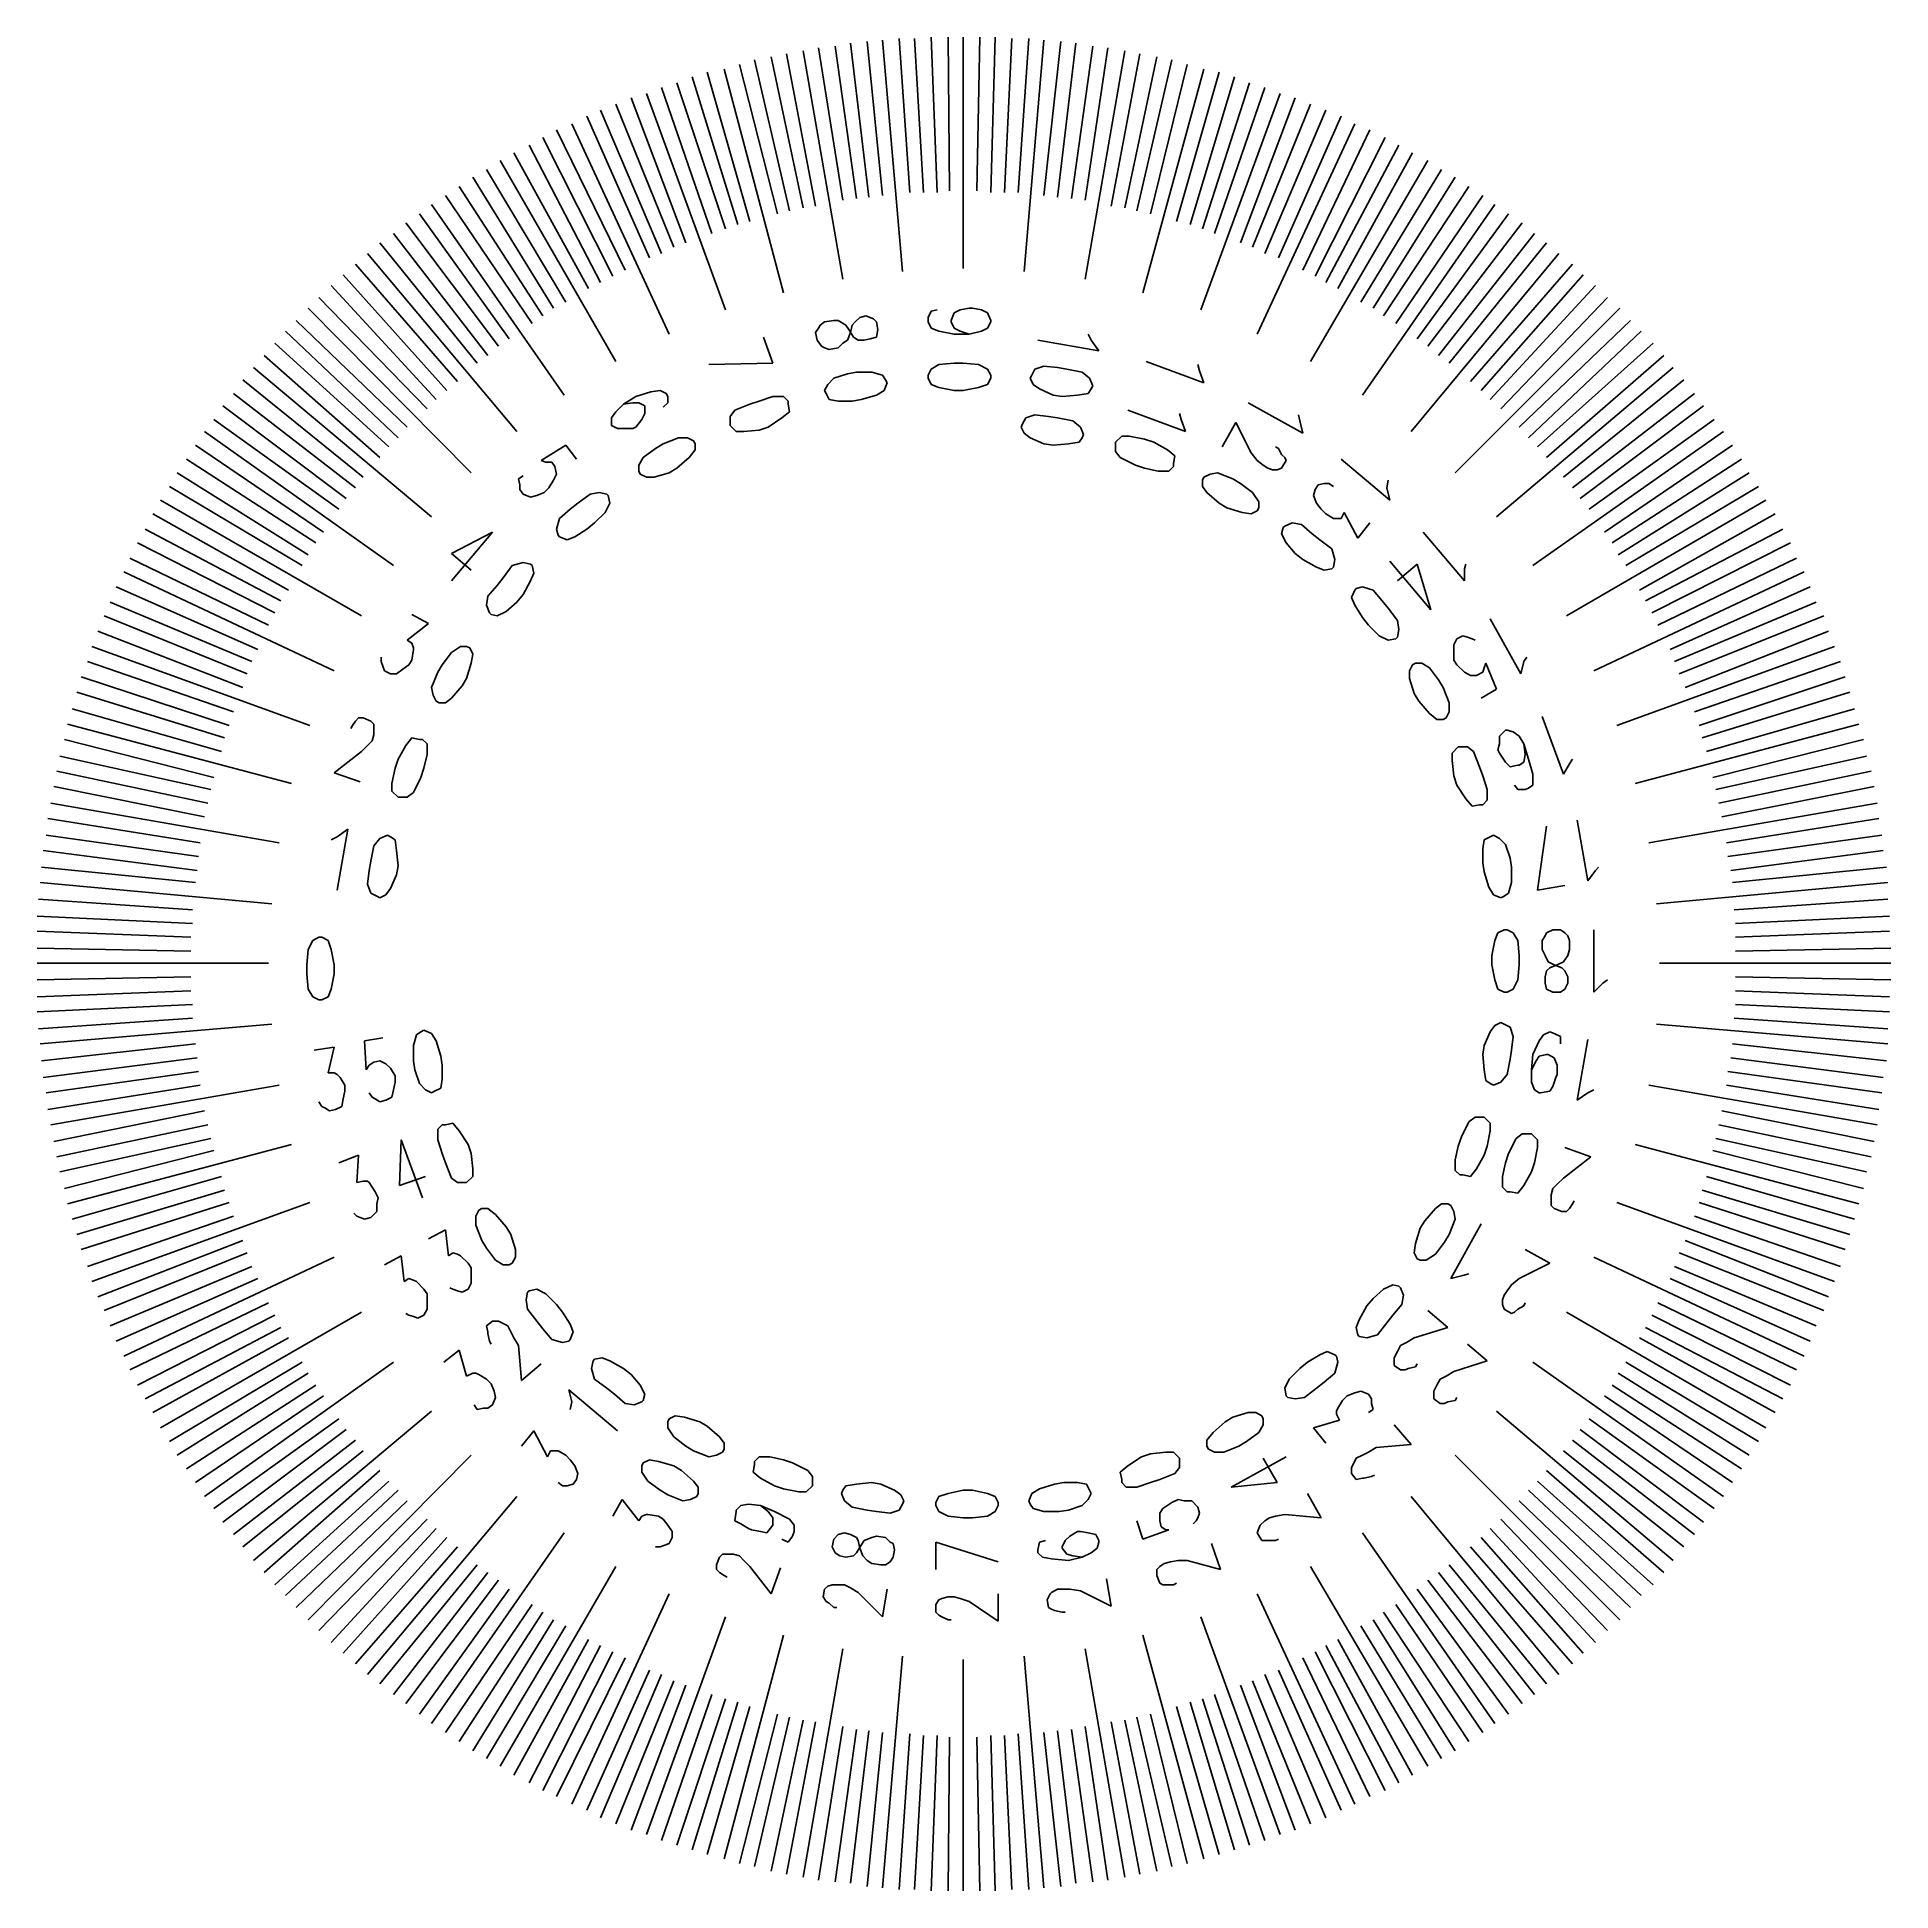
# Model space of a CAD drawing. Extents: x 0.51 to 3.5, y 0.51 to 3.5.
import ezdxf

# ---------------------------------------------------------------- set-up
doc = ezdxf.new("R2010")
doc.units = 0
doc.layers.add('1', color=7, linetype='CONTINUOUS')

msp = doc.modelspace()

# ---------------------------------------------------------------- linework, layer by layer
at = {"layer": '1', "color": 7, "linetype": 'CONTINUOUS'}
for p, q in [((1.8071, 3.1088), (1.7431, 3.4779)), ((1.7677, 3.4828), (1.8071, 3.2367)), ((1.8292, 3.2392), (1.7948, 3.4852)), ((1.8194, 3.4902), (1.8489, 3.2416)), ((1.8711, 3.2441), (1.8465, 3.4926)), ((1.8711, 3.4951), (1.9031, 3.1211)), ((1.9154, 3.249), (1.8981, 3.4975)), ((1.9227, 3.4975), (1.9375, 3.249)), ((1.9596, 3.249), (1.9498, 3.5)), ((1.9769, 3.5), (1.9793, 3.2515)), ((2.0015, 3.126), (2.0015, 3.5)), ((2.0285, 3.5), (2.0236, 3.2515)), ((2.0458, 3.249), (2.0531, 3.5)), ((2.0802, 3.4975), (2.0679, 3.249)), ((2.0901, 3.249), (2.1073, 3.4975)), ((2.1319, 3.4951), (2.0999, 3.1211)), ((2.1319, 3.2441), (2.159, 3.4926)), ((2.1836, 3.4902), (2.154, 3.2416)), ((2.1762, 3.2392), (2.2106, 3.4852)), ((2.2352, 3.4828), (2.1983, 3.2367)), ((2.1983, 3.1088), (2.2623, 3.4779)), ((1.6152, 3.4483), (1.7111, 3.0866)), ((1.7013, 3.2146), (1.6398, 3.4557)), ((1.6644, 3.4631), (1.721, 3.2195)), ((1.7431, 3.2244), (1.6914, 3.468)), ((1.716, 3.4729), (1.7628, 3.2269)), ((2.2869, 3.4729), (2.2402, 3.2269)), ((2.2623, 3.2244), (2.314, 3.468)), ((2.3386, 3.4631), (2.282, 3.2195)), ((2.3903, 3.4483), (2.2918, 3.0866)), ((2.3041, 3.2146), (2.3632, 3.4557)), ((1.5143, 3.4188), (1.5955, 3.1826)), ((1.6176, 3.19), (1.5389, 3.4262)), ((1.5635, 3.436), (1.6373, 3.1973)), ((1.657, 3.2023), (1.5881, 3.4434)), ((2.346, 3.2023), (2.4149, 3.4434)), ((2.4395, 3.436), (2.3681, 3.1973)), ((2.3878, 3.19), (2.4641, 3.4262)), ((2.4887, 3.4188), (2.4075, 3.1826)), ((1.534, 3.1604), (1.4405, 3.3917)), ((1.4651, 3.4016), (1.5536, 3.1678)), ((1.6176, 3.0595), (1.4897, 3.409)), ((2.3853, 3.0595), (2.5133, 3.409)), ((2.5379, 3.4016), (2.4493, 3.1678)), ((2.469, 3.1604), (2.5625, 3.3917)), ((1.3691, 3.3597), (1.5266, 3.0202)), ((1.4946, 3.1432), (1.3937, 3.372)), ((1.4158, 3.3819), (1.5143, 3.1506)), ((2.6339, 3.3597), (2.4764, 3.0202)), ((2.5871, 3.3819), (2.4887, 3.1506)), ((2.5108, 3.1432), (2.6117, 3.372)), ((1.4158, 3.1038), (1.3002, 3.3253)), ((1.3223, 3.3376), (1.4355, 3.1137)), ((1.4552, 3.1235), (1.3445, 3.3499)), ((2.5502, 3.1235), (2.6585, 3.3499)), ((2.6831, 3.3376), (2.5699, 3.1137)), ((2.5871, 3.1038), (2.7052, 3.3253)), ((1.4405, 2.9759), (1.2534, 3.3007)), ((1.2756, 3.313), (1.3962, 3.094)), ((2.5625, 2.9759), (2.752, 3.3007)), ((2.7274, 3.313), (2.6068, 3.094)), ((1.3396, 3.062), (1.2092, 3.2736)), ((1.2313, 3.2859), (1.3593, 3.0719)), ((2.7741, 3.2859), (2.6437, 3.0719)), ((2.6634, 3.062), (2.7963, 3.2736)), ((1.3051, 3.0374), (1.1649, 3.2441)), ((1.187, 3.2589), (1.3223, 3.0497)), ((2.8184, 3.2589), (2.6806, 3.0497)), ((2.7003, 3.0374), (2.8406, 3.2441)), ((1.2682, 3.0128), (1.123, 3.2146)), ((1.1427, 3.2293), (1.3568, 2.9218)), ((2.8602, 3.2293), (2.6462, 2.9218)), ((2.7347, 3.0128), (2.8824, 3.2146)), ((1.2338, 2.9857), (1.0812, 3.1826)), ((1.1009, 3.1998), (1.251, 3.0005)), ((2.9045, 3.1998), (2.752, 3.0005)), ((2.7692, 2.9857), (2.9242, 3.1826)), ((1.2805, 2.8627), (1.0394, 3.1506)), ((1.0591, 3.1678), (1.2165, 2.9734)), ((2.7249, 2.8627), (2.9636, 3.1506)), ((2.9439, 3.1678), (2.7864, 2.9734)), ((1.1673, 2.9291), (1, 3.1161)), ((1.0197, 3.1334), (1.1845, 2.9439)), ((2.9857, 3.1334), (2.8209, 2.9439)), ((2.8381, 2.9291), (3.003, 3.1161)), ((0.9803, 3.0989), (1.1501, 2.9144)), ((3.0226, 3.0989), (2.8529, 2.9144)), ((0.9434, 3.062), (1.2067, 2.7963)), ((1.1353, 2.8996), (0.9606, 3.0792)), ((1.9498, 3.0571), (1.9449, 3.0472)), ((1.9596, 3.0595), (1.9498, 3.0571)), ((1.9867, 3.0546), (1.9818, 3.0423)), ((1.9966, 3.0595), (1.9867, 3.0546)), ((2.0113, 3.062), (1.9966, 3.0595)), ((2.0162, 3.062), (2.0113, 3.062)), ((2.031, 3.0595), (2.0162, 3.062)), ((2.0408, 3.0546), (2.031, 3.0595)), ((2.0458, 3.0423), (2.0408, 3.0546)), ((3.062, 3.062), (2.7963, 2.7963)), ((2.8701, 2.8996), (3.0423, 3.0792)), ((0.9065, 3.0251), (1.0886, 2.8529)), ((1.1033, 2.8701), (0.9237, 3.0423)), ((1.7677, 3.03), (1.7628, 3.0226)), ((1.7702, 3.0349), (1.7677, 3.03)), ((1.7776, 3.0399), (1.7702, 3.0349)), ((1.7923, 3.0423), (1.7776, 3.0399)), ((1.7997, 3.0423), (1.7923, 3.0423)), ((1.812, 3.0349), (1.7997, 3.0423)), ((1.8169, 3.0276), (1.812, 3.0349)), ((1.8243, 3.0153), (1.8169, 3.0276)), ((1.8194, 3.0226), (1.8219, 3.0349)), ((1.8219, 3.0349), (1.8268, 3.0399)), ((1.8268, 3.0399), (1.8342, 3.0472)), ((1.8342, 3.0472), (1.844, 3.0497)), ((1.844, 3.0497), (1.8563, 3.0448)), ((1.8563, 3.0448), (1.8612, 3.0399)), ((1.8637, 3.0276), (1.8612, 3.0399)), ((1.8637, 3.0276), (1.8612, 3.0153)), ((1.9449, 3.0472), (1.9449, 3.0399)), ((1.9449, 3.0399), (1.9498, 3.03)), ((1.9498, 3.03), (1.9621, 3.0251)), ((1.9621, 3.0251), (1.9867, 3.0202)), ((1.9818, 3.0423), (1.9818, 3.0399)), ((1.9818, 3.0399), (1.9867, 3.03)), ((1.9867, 3.03), (1.9966, 3.0251)), ((1.9966, 3.0251), (2.0113, 3.0202)), ((2.0113, 3.0202), (2.031, 3.0251)), ((2.031, 3.0251), (2.0408, 3.03)), ((2.0408, 3.03), (2.0458, 3.0399)), ((2.0458, 3.0399), (2.0458, 3.0423)), ((2.8996, 2.8701), (3.0792, 3.0423)), ((3.0965, 3.0251), (2.9144, 2.8529)), ((1.0738, 2.8381), (0.8893, 3.0054)), ((1.6791, 3.0153), (1.6939, 2.9734)), ((1.7628, 3.0226), (1.7653, 3.0103)), ((1.7653, 3.0103), (1.7726, 3.0005)), ((1.7726, 3.0005), (1.7776, 2.998)), ((1.7776, 2.998), (1.7849, 2.9956)), ((1.7849, 2.9956), (1.7997, 2.998)), ((1.7997, 2.998), (1.8071, 3.0054)), ((1.8071, 3.0054), (1.8145, 3.0103)), ((1.8145, 3.0103), (1.8194, 3.0226)), ((1.8317, 3.0103), (1.8243, 3.0153)), ((1.8415, 3.0103), (1.8317, 3.0103)), ((1.8514, 3.0128), (1.8415, 3.0103)), ((1.8612, 3.0153), (1.8514, 3.0128)), ((1.9867, 3.0202), (2.0113, 3.0202)), ((2.2205, 2.9931), (2.122, 3.0103)), ((2.2082, 3.0103), (2.2032, 3.0202)), ((2.2082, 3.0103), (2.2205, 2.9931)), ((2.9291, 2.8381), (3.1161, 3.0054)), ((1.1427, 2.7249), (0.8548, 2.966)), ((0.872, 2.9857), (1.0591, 2.8209)), ((1.6939, 2.9734), (1.5906, 2.971)), ((1.9498, 2.9636), (1.9621, 2.971)), ((1.9621, 2.971), (1.9867, 2.9734)), ((1.9867, 2.9734), (2.0015, 2.9734)), ((2.0015, 2.9734), (2.0261, 2.971)), ((2.0261, 2.971), (2.0408, 2.9636)), ((2.1171, 2.9636), (2.1319, 2.9685)), ((2.1319, 2.9685), (2.154, 2.966)), ((2.154, 2.966), (2.1688, 2.9636)), ((2.3903, 2.9414), (2.2968, 2.9759)), ((2.3829, 2.9611), (2.3804, 2.971)), ((2.8627, 2.7249), (3.1481, 2.966)), ((3.1334, 2.9857), (2.9439, 2.8209)), ((0.8376, 2.9464), (1.032, 2.7889)), ((1.7776, 2.9291), (1.7825, 2.939)), ((1.7825, 2.939), (1.7923, 2.9488)), ((1.7923, 2.9488), (1.8145, 2.9562)), ((1.8145, 2.9562), (1.8292, 2.9587)), ((1.8292, 2.9587), (1.8538, 2.9587)), ((1.8538, 2.9587), (1.8711, 2.9537)), ((1.8711, 2.9537), (1.876, 2.9464)), ((1.8784, 2.9414), (1.8735, 2.9291)), ((1.876, 2.9464), (1.8784, 2.9414)), ((1.9449, 2.9537), (1.9498, 2.9636)), ((1.9449, 2.9488), (1.9449, 2.9537)), ((1.9498, 2.939), (1.9449, 2.9488)), ((1.9621, 2.9341), (1.9498, 2.939)), ((2.0408, 2.939), (2.0261, 2.9341)), ((2.0408, 2.9636), (2.0458, 2.9537)), ((2.0458, 2.9488), (2.0408, 2.939)), ((2.0458, 2.9537), (2.0458, 2.9488)), ((2.1097, 2.9488), (2.1122, 2.9537)), ((2.1147, 2.939), (2.1097, 2.9488)), ((2.1122, 2.9537), (2.1171, 2.9636)), ((2.1245, 2.9316), (2.1147, 2.939)), ((2.1688, 2.9636), (2.1934, 2.9587)), ((2.1934, 2.9587), (2.2057, 2.9488)), ((2.2057, 2.9488), (2.2106, 2.9365)), ((2.2106, 2.9365), (2.2082, 2.9316)), ((2.3829, 2.9611), (2.3903, 2.9414)), ((3.1654, 2.9464), (2.971, 2.7889)), ((1.0197, 2.7717), (0.8228, 2.9242)), ((1.4405, 2.8947), (1.4528, 2.907)), ((1.4528, 2.907), (1.4724, 2.9193)), ((1.4675, 2.9094), (1.4528, 2.907)), ((1.4675, 2.9094), (1.4774, 2.9094)), ((1.4724, 2.9193), (1.497, 2.9267)), ((1.4774, 2.9094), (1.4872, 2.9045)), ((1.497, 2.9267), (1.5118, 2.9291)), ((1.5118, 2.9291), (1.5217, 2.9242)), ((1.5241, 2.9094), (1.5167, 2.9021)), ((1.5217, 2.9242), (1.5241, 2.9193)), ((1.5241, 2.9193), (1.5241, 2.9094)), ((1.6324, 2.8971), (1.657, 2.907)), ((1.657, 2.907), (1.6718, 2.9119)), ((1.6718, 2.9119), (1.6939, 2.9193)), ((1.6939, 2.9193), (1.7111, 2.9193)), ((1.7111, 2.9193), (1.7185, 2.9119)), ((1.7185, 2.9119), (1.7185, 2.907)), ((1.7185, 2.907), (1.721, 2.8947)), ((1.78, 2.9242), (1.7776, 2.9291)), ((1.7849, 2.9144), (1.78, 2.9242)), ((1.7997, 2.9119), (1.7849, 2.9144)), ((1.8219, 2.9119), (1.7997, 2.9119)), ((1.8366, 2.9144), (1.8219, 2.9119)), ((1.8612, 2.9218), (1.8366, 2.9144)), ((1.8735, 2.9291), (1.8612, 2.9218)), ((1.9867, 2.9291), (1.9621, 2.9341)), ((2.0015, 2.9291), (1.9867, 2.9291)), ((2.0261, 2.9341), (2.0015, 2.9291)), ((2.1467, 2.9218), (2.1245, 2.9316)), ((2.1614, 2.9193), (2.1467, 2.9218)), ((2.186, 2.9218), (2.1614, 2.9193)), ((2.2032, 2.9242), (2.186, 2.9218)), ((2.2082, 2.9316), (2.2032, 2.9242)), ((2.5502, 2.8602), (2.4616, 2.9094)), ((2.9857, 2.7717), (3.1826, 2.9242)), ((0.9926, 2.7372), (0.7908, 2.8824)), ((0.8056, 2.9045), (1.0049, 2.7544)), ((1.4331, 2.8848), (1.4405, 2.8947)), ((1.4331, 2.875), (1.4331, 2.8848)), ((1.4331, 2.8725), (1.4331, 2.875)), ((1.4823, 2.8824), (1.4724, 2.8701)), ((1.4872, 2.8922), (1.4823, 2.8824)), ((1.4872, 2.9045), (1.4872, 2.9021)), ((1.4872, 2.9021), (1.4872, 2.8922)), ((1.625, 2.8873), (1.6324, 2.8971)), ((1.625, 2.8775), (1.625, 2.8873)), ((1.625, 2.8725), (1.625, 2.8775)), ((1.7087, 2.8848), (1.6865, 2.8701)), ((1.721, 2.8947), (1.7087, 2.8848)), ((2.095, 2.8701), (2.0974, 2.875)), ((2.0974, 2.875), (2.1024, 2.8848)), ((2.1024, 2.8848), (2.1171, 2.8898)), ((2.1171, 2.8898), (2.1393, 2.8873)), ((2.1393, 2.8873), (2.154, 2.8848)), ((2.154, 2.8848), (2.1786, 2.8799)), ((2.1786, 2.8799), (2.1909, 2.8701)), ((2.3607, 2.8627), (2.2672, 2.8971)), ((2.3533, 2.8824), (2.3509, 2.8922)), ((2.3533, 2.8824), (2.3607, 2.8627)), ((2.4419, 2.8775), (2.4198, 2.8381)), ((2.4419, 2.8775), (2.4665, 2.8282)), ((2.5453, 2.8799), (2.5428, 2.8898)), ((2.5453, 2.8799), (2.5502, 2.8602)), ((3.1973, 2.9045), (2.998, 2.7544)), ((3.0128, 2.7372), (3.2146, 2.8824)), ((0.7761, 2.8627), (1.0812, 2.6462)), ((1.4429, 2.8676), (1.4331, 2.8725)), ((1.4552, 2.8676), (1.4429, 2.8676)), ((1.4675, 2.8676), (1.4552, 2.8676)), ((1.4724, 2.8701), (1.4675, 2.8676)), ((1.5167, 2.843), (1.5413, 2.8529)), ((1.5413, 2.8529), (1.5561, 2.8529)), ((1.5561, 2.8529), (1.5659, 2.8479)), ((1.5659, 2.8479), (1.5684, 2.843)), ((1.6348, 2.8627), (1.625, 2.8725)), ((1.6471, 2.8627), (1.6348, 2.8627)), ((1.6718, 2.8652), (1.6471, 2.8627)), ((1.6865, 2.8701), (1.6718, 2.8652)), ((2.0999, 2.8602), (2.095, 2.8701)), ((2.1097, 2.8529), (2.0999, 2.8602)), ((2.1319, 2.843), (2.1097, 2.8529)), ((2.1885, 2.8455), (2.1713, 2.843)), ((2.1934, 2.8529), (2.1885, 2.8455)), ((2.1909, 2.8701), (2.1959, 2.8578)), ((2.1959, 2.8578), (2.1934, 2.8529)), ((2.2475, 2.8455), (2.2574, 2.8553)), ((2.2475, 2.8406), (2.2475, 2.8455)), ((2.2574, 2.8553), (2.2697, 2.8553)), ((2.2697, 2.8553), (2.2943, 2.8504)), ((2.2943, 2.8504), (2.3091, 2.8455)), ((2.3091, 2.8455), (2.3312, 2.8332)), ((3.2293, 2.8627), (2.9218, 2.6462)), ((0.7466, 2.8184), (0.9557, 2.6831)), ((0.968, 2.7003), (0.7613, 2.8406)), ((1.3199, 2.8159), (1.3593, 2.8406)), ((1.3273, 2.8135), (1.3199, 2.8159)), ((1.3593, 2.8406), (1.3765, 2.8184)), ((1.4774, 2.8086), (1.4847, 2.8209)), ((1.4847, 2.8209), (1.5044, 2.8356)), ((1.5044, 2.8356), (1.5167, 2.843)), ((1.5586, 2.8209), (1.5389, 2.8036)), ((1.5684, 2.8332), (1.5586, 2.8209)), ((1.5684, 2.843), (1.5684, 2.8332)), ((2.1467, 2.8406), (2.1319, 2.843)), ((2.1713, 2.843), (2.1467, 2.8406)), ((2.2475, 2.8307), (2.2475, 2.8406)), ((2.2549, 2.8209), (2.2475, 2.8307)), ((2.2795, 2.8086), (2.2549, 2.8209)), ((2.3312, 2.8332), (2.3435, 2.8233)), ((2.3435, 2.8233), (2.341, 2.811)), ((2.4665, 2.8282), (2.4764, 2.8159)), ((2.4764, 2.8159), (2.4862, 2.8086)), ((2.5108, 2.8356), (2.5059, 2.8381)), ((2.5157, 2.8258), (2.5108, 2.8356)), ((2.5207, 2.8209), (2.5157, 2.8258)), ((2.5157, 2.8036), (2.5231, 2.8159)), ((2.5231, 2.8159), (2.5207, 2.8209)), ((2.6905, 2.752), (2.6117, 2.8184)), ((3.0374, 2.7003), (3.2441, 2.8406)), ((3.2589, 2.8184), (3.0497, 2.6831)), ((0.9434, 2.6634), (0.7318, 2.7963)), ((1.2904, 2.7913), (1.283, 2.7864)), ((1.283, 2.7864), (1.2854, 2.7766)), ((1.3371, 2.8135), (1.3273, 2.8135)), ((1.342, 2.8061), (1.3371, 2.8135)), ((1.3396, 2.784), (1.3445, 2.7938)), ((1.3445, 2.7938), (1.342, 2.8061)), ((1.4774, 2.7987), (1.4774, 2.8086)), ((1.4798, 2.7938), (1.4774, 2.7987)), ((1.4897, 2.7889), (1.4798, 2.7938)), ((1.502, 2.7889), (1.4897, 2.7889)), ((1.5266, 2.7963), (1.502, 2.7889)), ((1.5389, 2.8036), (1.5266, 2.7963)), ((2.2943, 2.8036), (2.2795, 2.8086)), ((2.3164, 2.7987), (2.2943, 2.8036)), ((2.3337, 2.7987), (2.3164, 2.7987)), ((2.341, 2.8061), (2.3337, 2.7987)), ((2.341, 2.811), (2.341, 2.8061)), ((2.3878, 2.784), (2.3903, 2.7889)), ((2.3903, 2.7889), (2.4001, 2.7938)), ((2.4001, 2.7938), (2.4124, 2.7963)), ((2.4124, 2.7963), (2.437, 2.7864)), ((2.437, 2.7864), (2.4493, 2.779)), ((2.4862, 2.8086), (2.4936, 2.8036)), ((2.4936, 2.8036), (2.501, 2.8012)), ((2.501, 2.8012), (2.5084, 2.8012)), ((2.5084, 2.8012), (2.5157, 2.8036)), ((3.0595, 2.6634), (3.2712, 2.7963)), ((0.7195, 2.7741), (0.9336, 2.6462)), ((1.2854, 2.7766), (1.2854, 2.7692)), ((1.2854, 2.7692), (1.2904, 2.7618)), ((1.2904, 2.7618), (1.3027, 2.7569)), ((1.3027, 2.7569), (1.3125, 2.7594)), ((1.3125, 2.7594), (1.3248, 2.7643)), ((1.3248, 2.7643), (1.3322, 2.7717)), ((1.3322, 2.7717), (1.3396, 2.784)), ((1.3789, 2.747), (1.3986, 2.7618)), ((1.3986, 2.7618), (1.4134, 2.7643)), ((1.4134, 2.7643), (1.4257, 2.7618)), ((1.4257, 2.7618), (1.4281, 2.7594)), ((1.4281, 2.7594), (1.4306, 2.747)), ((2.3878, 2.7741), (2.3878, 2.784)), ((2.3952, 2.7643), (2.3878, 2.7741)), ((2.4149, 2.747), (2.3952, 2.7643)), ((2.4493, 2.779), (2.469, 2.7643)), ((2.469, 2.7643), (2.4788, 2.7495)), ((2.5699, 2.7692), (2.5674, 2.7594)), ((2.5674, 2.7594), (2.5723, 2.747)), ((2.5748, 2.7766), (2.5699, 2.7692)), ((2.5846, 2.779), (2.5748, 2.7766)), ((2.592, 2.779), (2.5846, 2.779)), ((2.5994, 2.7741), (2.592, 2.779)), ((2.6855, 2.7717), (2.688, 2.784)), ((2.6855, 2.7717), (2.6905, 2.752)), ((3.2859, 2.7741), (3.0719, 2.6462)), ((0.6924, 2.7298), (0.9114, 2.6068)), ((1.0295, 2.565), (0.7047, 2.752)), ((1.3494, 2.7224), (1.3666, 2.7372)), ((1.3666, 2.7372), (1.3789, 2.747)), ((1.4232, 2.7323), (1.406, 2.7151)), ((1.4306, 2.747), (1.4232, 2.7323)), ((2.4272, 2.7397), (2.4149, 2.747)), ((2.4518, 2.7323), (2.4272, 2.7397)), ((2.4665, 2.7298), (2.4518, 2.7323)), ((2.4764, 2.7347), (2.4665, 2.7298)), ((2.4788, 2.7397), (2.4764, 2.7347)), ((2.4788, 2.7495), (2.4788, 2.7397)), ((2.5723, 2.747), (2.5797, 2.7372)), ((2.5797, 2.7372), (2.5871, 2.7298)), ((2.5871, 2.7298), (2.5994, 2.7224)), ((2.6117, 2.7224), (2.6166, 2.7323)), ((2.6166, 2.7323), (2.6388, 2.6905)), ((2.9759, 2.565), (3.2982, 2.752)), ((3.313, 2.7298), (3.094, 2.6068)), ((0.8991, 2.5896), (0.6801, 2.7052)), ((1.2411, 2.7003), (1.1747, 2.6216)), ((1.1747, 2.6658), (1.2411, 2.7003)), ((1.3445, 2.7052), (1.3494, 2.7224)), ((1.3469, 2.6954), (1.3445, 2.7052)), ((1.3494, 2.6929), (1.3469, 2.6954)), ((1.3937, 2.7052), (1.374, 2.6929)), ((1.406, 2.7151), (1.3937, 2.7052)), ((2.5157, 2.6978), (2.5182, 2.7077)), ((2.5231, 2.6831), (2.5157, 2.6978)), ((2.5182, 2.7077), (2.5207, 2.7101)), ((2.5207, 2.7101), (2.533, 2.7151)), ((2.533, 2.7151), (2.5477, 2.7126)), ((2.5477, 2.7126), (2.565, 2.6978)), ((2.565, 2.6978), (2.5773, 2.688)), ((2.5994, 2.7224), (2.6068, 2.7224)), ((2.6068, 2.7224), (2.6117, 2.7224)), ((2.6388, 2.6905), (2.6585, 2.7151)), ((2.811, 2.6216), (2.7446, 2.7003)), ((3.1038, 2.5896), (3.3253, 2.7052)), ((0.6678, 2.6831), (0.8893, 2.5699)), ((1.2067, 2.6388), (1.1747, 2.6658)), ((1.3617, 2.688), (1.3494, 2.6929)), ((1.374, 2.6929), (1.3617, 2.688)), ((2.5379, 2.6658), (2.5231, 2.6831)), ((2.5502, 2.656), (2.5379, 2.6658)), ((2.5773, 2.688), (2.5969, 2.6732)), ((2.5969, 2.6732), (2.6019, 2.656)), ((3.3376, 2.6831), (3.1137, 2.5699)), ((0.6457, 2.6363), (0.9852, 2.4764)), ((0.8794, 2.5502), (0.6555, 2.6585)), ((1.2584, 2.6265), (1.2731, 2.6462)), ((1.2731, 2.6462), (1.2904, 2.6511)), ((1.2904, 2.6511), (1.3027, 2.6486)), ((1.3027, 2.6486), (1.3051, 2.6462)), ((1.3051, 2.6462), (1.3076, 2.6339)), ((2.5723, 2.6437), (2.5502, 2.656)), ((2.5846, 2.6388), (2.5723, 2.6437)), ((2.5969, 2.6412), (2.5846, 2.6388)), ((2.5994, 2.6437), (2.5969, 2.6412)), ((2.6019, 2.656), (2.5994, 2.6437)), ((2.7569, 2.5748), (2.6905, 2.6535)), ((2.7028, 2.6216), (2.7347, 2.6486)), ((2.7347, 2.6486), (2.7569, 2.5748)), ((2.811, 2.6412), (2.8135, 2.6486)), ((2.811, 2.6412), (2.811, 2.6216)), ((3.3597, 2.6363), (3.0202, 2.4764)), ((3.1235, 2.5502), (3.3474, 2.6585)), ((0.8622, 2.5108), (0.6334, 2.6117)), ((1.2338, 2.5969), (1.2485, 2.6142)), ((1.2485, 2.6142), (1.2584, 2.6265)), ((1.3027, 2.6216), (1.2904, 2.5994)), ((1.3076, 2.6339), (1.3027, 2.6216)), ((2.6289, 2.5945), (2.6339, 2.6068)), ((2.6339, 2.6068), (2.6363, 2.6093)), ((2.6363, 2.6093), (2.6462, 2.6117)), ((2.6462, 2.6117), (2.6634, 2.6068)), ((2.6634, 2.6068), (2.6781, 2.5896)), ((3.1432, 2.5108), (3.3696, 2.6117)), ((0.6235, 2.5871), (0.8524, 2.4911)), ((1.2313, 2.5822), (1.2338, 2.5969)), ((1.2362, 2.5699), (1.2313, 2.5822)), ((1.2805, 2.5871), (1.2633, 2.5723)), ((1.2904, 2.5994), (1.2805, 2.5871)), ((2.6339, 2.5822), (2.6289, 2.5945)), ((2.6462, 2.5625), (2.6339, 2.5822)), ((2.6781, 2.5896), (2.688, 2.5773)), ((2.688, 2.5773), (2.7028, 2.5576)), ((3.3794, 2.5871), (3.1506, 2.4911)), ((0.845, 2.4715), (0.6137, 2.565)), ((1.1033, 2.5256), (1.1378, 2.5527)), ((1.1378, 2.5527), (1.1107, 2.5674)), ((1.2387, 2.5674), (1.2362, 2.5699)), ((1.2485, 2.565), (1.2387, 2.5674)), ((1.2633, 2.5723), (1.2485, 2.565)), ((2.656, 2.5502), (2.6462, 2.5625)), ((2.6732, 2.533), (2.656, 2.5502)), ((2.7028, 2.5576), (2.7052, 2.5428)), ((2.9021, 2.4715), (2.8529, 2.56)), ((3.158, 2.4715), (3.3917, 2.565)), ((0.9459, 2.3878), (0.594, 2.5157)), ((0.6038, 2.5404), (0.8376, 2.4493)), ((1.1107, 2.5207), (1.1033, 2.5256)), ((1.1132, 2.5133), (1.1107, 2.5207)), ((1.1747, 2.5059), (1.1895, 2.5157)), ((1.1895, 2.5157), (1.1993, 2.5157)), ((1.1993, 2.5157), (1.2042, 2.5133)), ((2.688, 2.5256), (2.6732, 2.533)), ((2.7003, 2.5281), (2.688, 2.5256)), ((2.7028, 2.5305), (2.7003, 2.5281)), ((2.7052, 2.5428), (2.7028, 2.5305)), ((2.7987, 2.5281), (2.7938, 2.5182)), ((2.7938, 2.5182), (2.7938, 2.5059)), ((2.8086, 2.533), (2.7987, 2.5281)), ((2.8159, 2.5305), (2.8086, 2.533)), ((2.8233, 2.5281), (2.8159, 2.5305)), ((2.8282, 2.5256), (2.8233, 2.5281)), ((3.0571, 2.3878), (3.409, 2.5157)), ((3.3991, 2.5404), (3.1678, 2.4493)), ((0.5866, 2.4911), (0.8228, 2.4099)), ((1.0615, 2.4985), (1.0615, 2.4911)), ((1.0615, 2.4911), (1.064, 2.4838)), ((1.096, 2.4788), (1.1058, 2.4862)), ((1.1058, 2.4862), (1.1107, 2.4936)), ((1.1107, 2.4936), (1.1132, 2.5108)), ((1.1132, 2.5108), (1.1132, 2.5133)), ((1.1526, 2.4739), (1.1599, 2.4862)), ((1.1599, 2.4862), (1.1747, 2.5059)), ((1.2067, 2.4887), (1.1993, 2.4641)), ((1.2042, 2.5133), (1.2092, 2.5034)), ((1.2092, 2.5034), (1.2067, 2.4887)), ((2.7224, 2.4764), (2.7274, 2.4862)), ((2.7274, 2.4862), (2.7323, 2.4887)), ((2.7323, 2.4887), (2.7421, 2.4887)), ((2.7421, 2.4887), (2.7544, 2.4813)), ((2.7938, 2.5059), (2.7938, 2.4936)), ((2.7938, 2.4936), (2.7987, 2.4862)), ((2.7987, 2.4862), (2.811, 2.4739)), ((2.843, 2.4813), (2.8455, 2.4887)), ((2.8455, 2.4887), (2.8627, 2.4469)), ((2.907, 2.4911), (2.9021, 2.4715)), ((2.907, 2.4911), (2.9119, 2.4985)), ((3.4188, 2.4911), (3.1826, 2.4099)), ((0.8155, 2.3878), (0.5768, 2.4665)), ((1.064, 2.4838), (1.0664, 2.4764)), ((1.0664, 2.4764), (1.0763, 2.4715)), ((1.0763, 2.4715), (1.0861, 2.4715)), ((1.0861, 2.4715), (1.096, 2.4788)), ((1.1427, 2.4493), (1.1526, 2.4739)), ((1.1993, 2.4641), (1.1919, 2.4518)), ((2.7224, 2.4641), (2.7224, 2.4764)), ((2.7298, 2.4395), (2.7224, 2.4641)), ((2.7544, 2.4813), (2.7692, 2.4616)), ((2.7692, 2.4616), (2.7766, 2.4493)), ((2.811, 2.4739), (2.8209, 2.469)), ((2.8209, 2.469), (2.8307, 2.469)), ((2.8307, 2.469), (2.8406, 2.4739)), ((2.8406, 2.4739), (2.843, 2.4813)), ((3.19, 2.3878), (3.4262, 2.4665)), ((0.5694, 2.4419), (0.8081, 2.3681)), ((1.1452, 2.437), (1.1427, 2.4493)), ((1.1501, 2.4272), (1.1452, 2.437)), ((1.155, 2.4247), (1.1501, 2.4272)), ((1.1747, 2.4321), (1.1649, 2.4247)), ((1.1919, 2.4518), (1.1747, 2.4321)), ((2.7372, 2.4272), (2.7298, 2.4395)), ((2.7544, 2.4075), (2.7372, 2.4272)), ((2.7766, 2.4493), (2.7864, 2.4247)), ((2.8627, 2.4469), (2.8381, 2.4321)), ((3.4336, 2.4419), (3.1949, 2.3681)), ((0.8031, 2.346), (0.562, 2.4149)), ((1.0246, 2.4001), (1.0197, 2.3952)), ((1.032, 2.4001), (1.0246, 2.4001)), ((1.0443, 2.3952), (1.032, 2.4001)), ((1.1649, 2.4247), (1.155, 2.4247)), ((2.7667, 2.3976), (2.7544, 2.4075)), ((2.7766, 2.3976), (2.7667, 2.3976)), ((2.7815, 2.4001), (2.7766, 2.3976)), ((2.7864, 2.4099), (2.7815, 2.4001)), ((2.7864, 2.4247), (2.7864, 2.4099)), ((2.971, 2.3091), (2.9365, 2.4026)), ((3.2023, 2.346), (3.4409, 2.4149)), ((0.5546, 2.3903), (0.9163, 2.2943)), ((1.0148, 2.3878), (1.0123, 2.3829)), ((1.0197, 2.3952), (1.0148, 2.3878)), ((1.0492, 2.3903), (1.0443, 2.3952)), ((1.0468, 2.3632), (1.0492, 2.373)), ((1.0492, 2.3853), (1.0492, 2.3903)), ((1.0492, 2.373), (1.0492, 2.3853)), ((1.1009, 2.3558), (1.1107, 2.3681)), ((1.1107, 2.3681), (1.123, 2.3656)), ((2.8676, 2.3706), (2.8775, 2.3804)), ((2.8676, 2.3583), (2.8676, 2.3706)), ((2.8775, 2.3804), (2.8799, 2.3804)), ((2.8799, 2.3804), (2.8898, 2.378)), ((2.8898, 2.378), (2.8996, 2.3706)), ((2.8996, 2.3706), (2.907, 2.3583)), ((3.4483, 2.3903), (3.0866, 2.2943)), ((0.5423, 2.3386), (0.7859, 2.2844)), ((0.7908, 2.3041), (0.5497, 2.3656)), ((0.9852, 2.3115), (1.0295, 2.346)), ((1.0295, 2.346), (1.0394, 2.3558)), ((1.0394, 2.3558), (1.0468, 2.3632)), ((1.0886, 2.3337), (1.1009, 2.3558)), ((1.123, 2.3656), (1.128, 2.3656)), ((1.128, 2.3656), (1.1353, 2.3583)), ((1.1353, 2.341), (1.1304, 2.3189)), ((1.1353, 2.3583), (1.1353, 2.341)), ((2.7913, 2.3435), (2.8012, 2.3533)), ((2.7913, 2.3312), (2.7913, 2.3435)), ((2.8012, 2.3533), (2.8061, 2.3533)), ((2.8061, 2.3533), (2.8159, 2.3533)), ((2.8159, 2.3533), (2.8258, 2.346)), ((2.8258, 2.346), (2.8356, 2.3214)), ((2.8652, 2.3484), (2.8676, 2.3583)), ((2.8676, 2.3435), (2.8652, 2.3484)), ((2.8775, 2.3287), (2.8676, 2.3435)), ((2.9094, 2.341), (2.907, 2.3583)), ((2.907, 2.3583), (2.9144, 2.3337)), ((2.9094, 2.341), (2.907, 2.3287)), ((3.2121, 2.3041), (3.4557, 2.3656)), ((3.4606, 2.3386), (3.217, 2.2844)), ((0.781, 2.2623), (0.5374, 2.314)), ((1.0271, 2.2968), (0.9852, 2.3115)), ((1.0787, 2.2943), (1.0837, 2.3189)), ((1.0837, 2.3189), (1.0886, 2.3337)), ((1.1304, 2.3189), (1.1255, 2.3041)), ((2.7938, 2.3066), (2.7913, 2.3312)), ((2.7987, 2.2918), (2.7938, 2.3066)), ((2.8356, 2.3214), (2.8406, 2.3066)), ((2.8406, 2.3066), (2.8479, 2.2844)), ((2.8848, 2.3214), (2.8775, 2.3287)), ((2.8971, 2.3238), (2.8848, 2.3214)), ((2.8996, 2.3238), (2.8971, 2.3238)), ((2.907, 2.3287), (2.8996, 2.3238)), ((2.9144, 2.3337), (2.9218, 2.3091)), ((2.9218, 2.3091), (2.9218, 2.2918)), ((2.9808, 2.3263), (2.971, 2.3091)), ((2.9808, 2.3263), (2.9857, 2.3337)), ((3.2219, 2.2623), (3.468, 2.314)), ((0.5325, 2.2894), (0.7761, 2.2402)), ((1.0787, 2.282), (1.0787, 2.2943)), ((1.0886, 2.2721), (1.0787, 2.282)), ((1.1132, 2.2795), (1.1033, 2.2721)), ((1.1255, 2.3041), (1.1132, 2.2795)), ((2.8135, 2.2697), (2.7987, 2.2918)), ((2.8479, 2.2844), (2.8479, 2.2672)), ((2.8971, 2.2844), (2.8922, 2.2918)), ((2.9094, 2.2844), (2.8971, 2.2844)), ((2.9144, 2.2869), (2.9094, 2.2844)), ((2.9218, 2.2918), (2.9144, 2.2869)), ((3.4729, 2.2894), (3.2269, 2.2402)), ((0.8967, 2.1983), (0.5276, 2.2623)), ((1.0935, 2.2721), (1.0886, 2.2721)), ((1.1033, 2.2721), (1.0935, 2.2721)), ((2.8233, 2.2574), (2.8135, 2.2697)), ((2.8356, 2.2598), (2.8233, 2.2574)), ((2.8406, 2.2598), (2.8356, 2.2598)), ((2.8479, 2.2672), (2.8406, 2.2598)), ((3.1088, 2.1983), (3.4779, 2.2623)), ((0.5226, 2.2377), (0.7687, 2.1983)), ((1.0074, 2.2205), (0.9902, 2.122)), ((0.9902, 2.2082), (1.0074, 2.2205)), ((2.9291, 2.122), (2.9439, 2.2254)), ((3.0103, 2.1368), (2.9931, 2.2352)), ((3.4803, 2.2377), (3.2343, 2.1983)), ((0.7662, 2.1762), (0.5202, 2.2106)), ((0.9902, 2.2082), (0.9803, 2.2032)), ((1.0443, 2.1688), (1.0492, 2.1934)), ((1.0492, 2.1934), (1.0591, 2.2057)), ((1.0591, 2.2057), (1.0714, 2.2106)), ((1.0714, 2.2106), (1.0763, 2.2082)), ((1.0763, 2.2082), (1.0837, 2.2032)), ((1.0837, 2.2032), (1.0861, 2.186)), ((2.8406, 2.1885), (2.843, 2.2032)), ((2.8406, 2.1663), (2.8406, 2.1885)), ((2.843, 2.2032), (2.8529, 2.2082)), ((2.8529, 2.2082), (2.8578, 2.2106)), ((2.8578, 2.2106), (2.8676, 2.2057)), ((2.8676, 2.2057), (2.8775, 2.1959)), ((2.8775, 2.1959), (2.8848, 2.1737)), ((3.2367, 2.1762), (3.4852, 2.2106)), ((0.7613, 2.1344), (0.5128, 2.159)), ((0.5153, 2.186), (0.7638, 2.154)), ((1.0418, 2.154), (1.0443, 2.1688)), ((1.0861, 2.186), (1.0886, 2.1614)), ((1.0886, 2.1614), (1.0861, 2.1467)), ((2.843, 2.1516), (2.8406, 2.1663)), ((2.8848, 2.1737), (2.8873, 2.159)), ((2.8873, 2.159), (2.8873, 2.1344)), ((3.0226, 2.154), (3.0276, 2.159)), ((3.4877, 2.186), (3.2416, 2.154)), ((3.2441, 2.1344), (3.4926, 2.159)), ((0.5103, 2.1344), (0.8844, 2.0999)), ((1.0394, 2.1319), (1.0418, 2.154)), ((1.0443, 2.1171), (1.0394, 2.1319)), ((1.0861, 2.1467), (1.0763, 2.1245)), ((2.8504, 2.127), (2.843, 2.1516)), ((2.8578, 2.1147), (2.8504, 2.127)), ((2.8873, 2.1344), (2.8824, 2.1171)), ((2.9734, 2.1294), (2.9291, 2.122)), ((3.0226, 2.154), (3.0103, 2.1368)), ((3.4951, 2.1344), (3.1211, 2.0999)), ((0.7564, 2.0901), (0.5079, 2.1073)), ((1.0541, 2.1122), (1.0443, 2.1171)), ((1.0591, 2.1097), (1.0541, 2.1122)), ((1.0689, 2.1147), (1.0591, 2.1097)), ((1.0763, 2.1245), (1.0689, 2.1147)), ((2.8701, 2.1097), (2.8578, 2.1147)), ((2.875, 2.1122), (2.8701, 2.1097)), ((2.8824, 2.1171), (2.875, 2.1122)), ((3.2466, 2.0901), (3.4951, 2.1073)), ((0.5054, 2.0802), (0.7564, 2.0679)), ((3.4975, 2.0802), (3.249, 2.0679)), ((0.7539, 2.0458), (0.5054, 2.0556)), ((0.9434, 2.0261), (0.9508, 2.0408)), ((0.9508, 2.0408), (0.9606, 2.0458)), ((0.9606, 2.0458), (0.9656, 2.0458)), ((0.9656, 2.0458), (0.9754, 2.0408)), ((0.9754, 2.0408), (0.9803, 2.0261)), ((2.8553, 2.0162), (2.8602, 2.0408)), ((2.8602, 2.0408), (2.8652, 2.0531)), ((2.8652, 2.0531), (2.875, 2.0581)), ((2.875, 2.0581), (2.8799, 2.0581)), ((2.8799, 2.0581), (2.8898, 2.0531)), ((2.8898, 2.0531), (2.8971, 2.0408)), ((2.8971, 2.0408), (2.8996, 2.0162)), ((2.9414, 2.0482), (2.9365, 2.0408)), ((2.9365, 2.0408), (2.9365, 2.0261)), ((2.9439, 2.0531), (2.9414, 2.0482)), ((2.9537, 2.0581), (2.9439, 2.0531)), ((2.966, 2.0581), (2.9537, 2.0581)), ((2.9734, 2.0531), (2.966, 2.0581)), ((2.9783, 2.0482), (2.9734, 2.0531)), ((2.9808, 2.0408), (2.9783, 2.0482)), ((2.9808, 2.0261), (2.9808, 2.0408)), ((3.0202, 1.9572), (3.0202, 2.0581)), ((3.249, 2.0458), (3.4975, 2.0556)), ((0.5054, 2.0285), (0.7539, 2.0236)), ((0.9409, 2.0015), (0.9434, 2.0261)), ((0.9803, 2.0261), (0.9852, 2.0015)), ((2.8553, 2.0015), (2.8553, 2.0162)), ((2.8996, 2.0162), (2.8996, 2.0015)), ((2.9365, 2.0261), (2.9414, 2.0162)), ((2.9414, 2.0162), (2.9464, 2.0064)), ((2.9464, 2.0064), (2.9562, 2.0015)), ((2.9611, 2.0015), (2.971, 2.0064)), ((2.971, 2.0064), (2.9783, 2.0162)), ((2.9783, 2.0162), (2.9808, 2.0261)), ((3.5, 2.0285), (3.249, 2.0236)), ((0.8794, 2.0039), (0.5054, 2.0039)), ((0.5054, 1.9769), (0.7539, 1.9818)), ((0.9409, 1.9867), (0.9409, 2.0015)), ((0.9434, 1.9621), (0.9409, 1.9867)), ((0.9852, 1.9867), (0.9803, 1.9621)), ((0.9852, 2.0015), (0.9852, 1.9867)), ((2.8602, 1.9769), (2.8553, 2.0015)), ((2.8652, 1.9621), (2.8602, 1.9769)), ((2.8971, 1.9769), (2.8898, 1.9621)), ((2.8996, 2.0015), (2.8971, 1.9769)), ((2.9414, 1.9818), (2.9439, 1.9916)), ((2.9414, 1.9719), (2.9414, 1.9818)), ((2.9439, 1.9916), (2.9488, 1.9966)), ((2.9488, 1.9966), (2.9611, 2.0015)), ((2.9562, 2.0015), (2.9685, 1.9966)), ((2.9685, 1.9966), (2.9734, 1.9916)), ((2.9734, 1.9916), (2.9783, 1.9818)), ((2.9783, 1.9818), (2.9783, 1.9719)), ((3.0349, 1.9719), (3.0423, 1.9769)), ((3.126, 2.0039), (3.5, 2.0039)), ((3.5, 1.9769), (3.249, 1.9818)), ((0.7539, 1.9596), (0.5054, 1.9498)), ((0.9508, 1.9498), (0.9434, 1.9621)), ((0.9606, 1.9449), (0.9508, 1.9498)), ((0.9754, 1.9498), (0.9656, 1.9449)), ((0.9803, 1.9621), (0.9754, 1.9498)), ((2.875, 1.9572), (2.8652, 1.9621)), ((2.8799, 1.9572), (2.875, 1.9572)), ((2.8898, 1.9621), (2.8799, 1.9572)), ((2.9439, 1.9621), (2.9414, 1.9719)), ((2.9537, 1.9572), (2.9439, 1.9621)), ((2.966, 1.9572), (2.9537, 1.9572)), ((2.9734, 1.9621), (2.966, 1.9572)), ((2.9783, 1.9719), (2.9734, 1.9621)), ((3.0349, 1.9719), (3.0202, 1.9572)), ((3.249, 1.9596), (3.4975, 1.9498)), ((0.5054, 1.9252), (0.7564, 1.9375)), ((0.9656, 1.9449), (0.9606, 1.9449)), ((3.4975, 1.9252), (3.249, 1.9375)), ((0.7564, 1.9154), (0.5079, 1.8981)), ((0.5103, 1.8735), (0.8844, 1.9055)), ((1.1132, 1.8711), (1.1181, 1.8883)), ((1.1181, 1.8883), (1.1255, 1.8932)), ((1.1255, 1.8932), (1.1304, 1.8957)), ((1.1304, 1.8957), (1.1427, 1.8907)), ((1.1427, 1.8907), (1.1501, 1.8784)), ((2.843, 1.8711), (2.8529, 1.8932)), ((2.8529, 1.8932), (2.8602, 1.9031)), ((2.8602, 1.9031), (2.8701, 1.908)), ((2.8701, 1.908), (2.875, 1.9055)), ((2.875, 1.9055), (2.8848, 1.9006)), ((2.8848, 1.9006), (2.8898, 1.8858)), ((2.939, 1.8883), (2.9316, 1.8784)), ((2.9488, 1.8932), (2.939, 1.8883)), ((2.9562, 1.8907), (2.9488, 1.8932)), ((2.966, 1.8858), (2.9562, 1.8907)), ((3.4951, 1.8735), (3.1211, 1.9055)), ((3.2466, 1.9154), (3.4951, 1.8981)), ((0.7613, 1.8735), (0.5128, 1.8465)), ((0.9852, 1.8686), (0.9532, 1.8637)), ((0.9754, 1.8268), (0.9852, 1.8686)), ((1.0344, 1.8784), (1.064, 1.8834)), ((1.0369, 1.8317), (1.0344, 1.8784)), ((1.1132, 1.8465), (1.1132, 1.8711)), ((1.1501, 1.8784), (1.1575, 1.8538)), ((2.8406, 1.8563), (2.843, 1.8711)), ((2.8873, 1.8637), (2.8848, 1.8489)), ((2.8898, 1.8858), (2.8873, 1.8637)), ((2.9316, 1.8784), (2.9218, 1.8563)), ((2.966, 1.8735), (2.966, 1.8858)), ((2.9931, 1.7825), (3.0103, 1.8809)), ((3.2441, 1.8735), (3.4926, 1.8465)), ((0.5153, 1.8194), (0.7638, 1.8514)), ((0.7662, 1.8292), (0.5202, 1.7948)), ((0.9852, 1.8268), (0.9754, 1.8268)), ((0.9902, 1.8243), (0.9852, 1.8268)), ((1.0418, 1.8391), (1.0369, 1.8317)), ((1.0492, 1.844), (1.0418, 1.8391)), ((1.0591, 1.8465), (1.0492, 1.844)), ((1.0689, 1.8415), (1.0591, 1.8465)), ((1.0763, 1.8342), (1.0689, 1.8415)), ((1.0837, 1.8219), (1.0763, 1.8342)), ((1.1156, 1.8317), (1.1132, 1.8465)), ((1.123, 1.8095), (1.1156, 1.8317)), ((1.1575, 1.8538), (1.1599, 1.8391)), ((1.1599, 1.8391), (1.1599, 1.8169)), ((2.843, 1.8317), (2.8406, 1.8563)), ((2.8455, 1.8145), (2.843, 1.8317)), ((2.8848, 1.8489), (2.8799, 1.8243)), ((2.9218, 1.8563), (2.9193, 1.8317)), ((2.9267, 1.8465), (2.9193, 1.8317)), ((2.9193, 1.8317), (2.9193, 1.812)), ((2.9316, 1.8538), (2.9267, 1.8465)), ((2.9439, 1.8563), (2.9316, 1.8538)), ((2.9464, 1.8563), (2.9439, 1.8563)), ((2.9562, 1.8514), (2.9464, 1.8563)), ((2.9611, 1.8391), (2.9562, 1.8514)), ((2.9611, 1.8243), (2.9611, 1.8391)), ((3.2367, 1.8292), (3.4852, 1.7948)), ((3.4877, 1.8194), (3.2416, 1.8514)), ((0.5226, 1.7677), (0.7687, 1.8071)), ((0.8967, 1.8071), (0.5276, 1.7431)), ((0.9951, 1.8194), (0.9902, 1.8243)), ((1.0025, 1.8071), (0.9951, 1.8194)), ((1, 1.7849), (1.0025, 1.7972)), ((1.0025, 1.7972), (1.0025, 1.8071)), ((1.0787, 1.7874), (1.0812, 1.7997)), ((1.0812, 1.7997), (1.0837, 1.812)), ((1.0837, 1.812), (1.0837, 1.8219)), ((1.1329, 1.7997), (1.123, 1.8095)), ((1.1427, 1.7948), (1.1329, 1.7997)), ((1.1476, 1.7972), (1.1427, 1.7948)), ((1.1575, 1.8022), (1.1476, 1.7972)), ((1.1599, 1.8169), (1.1575, 1.8022)), ((2.8529, 1.8095), (2.8455, 1.8145)), ((2.8578, 1.8071), (2.8529, 1.8095)), ((2.8701, 1.812), (2.8578, 1.8071)), ((2.8799, 1.8243), (2.8701, 1.812)), ((2.9193, 1.812), (2.9242, 1.7997)), ((2.9242, 1.7997), (2.9316, 1.7948)), ((2.9341, 1.7948), (2.9488, 1.7972)), ((2.9488, 1.7972), (2.9537, 1.8046)), ((2.9537, 1.8046), (2.9587, 1.8194)), ((2.9587, 1.8194), (2.9611, 1.8243)), ((3.0103, 1.7948), (3.0202, 1.7997)), ((3.1088, 1.8071), (3.4779, 1.7431)), ((3.4803, 1.7677), (3.2343, 1.8071)), ((0.9606, 1.78), (0.9656, 1.7726)), ((0.9656, 1.7726), (0.9705, 1.7702)), ((0.9705, 1.7702), (0.9779, 1.7653)), ((0.9779, 1.7653), (0.9877, 1.7677)), ((0.9877, 1.7677), (0.9975, 1.7726)), ((0.9975, 1.7726), (1, 1.7849)), ((1.0418, 1.7948), (1.0468, 1.7874)), ((1.0468, 1.7874), (1.0517, 1.7849)), ((1.0517, 1.7849), (1.0591, 1.78)), ((1.0591, 1.78), (1.0689, 1.7825)), ((1.0689, 1.7825), (1.0787, 1.7874)), ((2.9316, 1.7948), (2.9341, 1.7948)), ((3.0103, 1.7948), (2.9931, 1.7825)), ((0.5325, 1.716), (0.7761, 1.7653)), ((0.781, 1.7431), (0.5374, 1.6914)), ((1.1526, 1.7357), (1.1599, 1.7431)), ((1.1599, 1.7431), (1.1649, 1.7431)), ((1.1649, 1.7431), (1.1772, 1.7456)), ((1.1772, 1.7456), (1.187, 1.7333)), ((2.8061, 1.7234), (2.8184, 1.748)), ((2.8184, 1.748), (2.8282, 1.7554)), ((2.8282, 1.7554), (2.8381, 1.7554)), ((2.8381, 1.7554), (2.843, 1.7554)), ((2.843, 1.7554), (2.8529, 1.7456)), ((2.8529, 1.7456), (2.8529, 1.7333)), ((3.2219, 1.7431), (3.468, 1.6914)), ((3.4729, 1.716), (3.2269, 1.7653)), ((0.5423, 1.6668), (0.7859, 1.721)), ((0.5546, 1.6152), (0.9163, 1.7111)), ((1.091, 1.6447), (1.0935, 1.7185)), ((1.0935, 1.7185), (1.128, 1.625)), ((1.1526, 1.7185), (1.1526, 1.7357)), ((1.1599, 1.6964), (1.1526, 1.7185)), ((1.187, 1.7333), (1.2018, 1.7111)), ((1.2018, 1.7111), (1.2067, 1.6964)), ((2.7963, 1.6865), (2.8012, 1.7087)), ((2.8012, 1.7087), (2.8061, 1.7234)), ((2.8479, 1.7087), (2.843, 1.6939)), ((2.8529, 1.7333), (2.8479, 1.7087)), ((2.8824, 1.6964), (2.8947, 1.721)), ((2.8947, 1.721), (2.9045, 1.7283)), ((2.9045, 1.7283), (2.9144, 1.7283)), ((2.9144, 1.7283), (2.9193, 1.7283)), ((2.9193, 1.7283), (2.9291, 1.7185)), ((2.9291, 1.7185), (2.9291, 1.7062)), ((3.4483, 1.6152), (3.0866, 1.7111)), ((3.4606, 1.6668), (3.217, 1.721)), ((0.7908, 1.7013), (0.5497, 1.6398)), ((1.0246, 1.6939), (0.9926, 1.6816)), ((1.0221, 1.6496), (1.0246, 1.6939)), ((1.1649, 1.6816), (1.1599, 1.6964)), ((1.1747, 1.657), (1.1649, 1.6816)), ((1.2067, 1.6964), (1.2092, 1.6718)), ((2.7963, 1.6693), (2.7963, 1.6865)), ((2.843, 1.6939), (2.8307, 1.6718)), ((2.8725, 1.6594), (2.8775, 1.6816)), ((2.8775, 1.6816), (2.8824, 1.6964)), ((2.9242, 1.6816), (2.9193, 1.6668)), ((2.9291, 1.7062), (2.9242, 1.6816)), ((3.0153, 1.6914), (2.971, 1.657)), ((2.9734, 1.7062), (3.0153, 1.6914)), ((3.2121, 1.7013), (3.4557, 1.6398)), ((0.8031, 1.6594), (0.562, 1.5906)), ((1.032, 1.6521), (1.0221, 1.6496)), ((1.0394, 1.6521), (1.032, 1.6521)), ((1.0418, 1.6496), (1.0394, 1.6521)), ((1.0517, 1.6348), (1.0418, 1.6496)), ((1.1329, 1.6594), (1.091, 1.6447)), ((1.1845, 1.6496), (1.1747, 1.657)), ((1.1944, 1.6496), (1.1845, 1.6496)), ((1.1993, 1.6496), (1.1944, 1.6496)), ((1.2092, 1.6594), (1.1993, 1.6496)), ((1.2092, 1.6718), (1.2092, 1.6594)), ((2.8036, 1.6619), (2.7963, 1.6693)), ((2.8086, 1.6619), (2.8036, 1.6619)), ((2.8209, 1.6594), (2.8086, 1.6619)), ((2.8307, 1.6718), (2.8209, 1.6594)), ((2.8725, 1.6422), (2.8725, 1.6594)), ((2.9193, 1.6668), (2.907, 1.6447)), ((2.9611, 1.6471), (2.9537, 1.6398)), ((2.971, 1.657), (2.9611, 1.6471)), ((3.2023, 1.6594), (3.4409, 1.5906)), ((0.5694, 1.5659), (0.8081, 1.6373)), ((0.8155, 1.6176), (0.5768, 1.5413)), ((0.9459, 1.6176), (0.594, 1.4897)), ((1.0566, 1.625), (1.0517, 1.6348)), ((1.0541, 1.6152), (1.0566, 1.625)), ((2.8799, 1.6348), (2.8725, 1.6422)), ((2.8848, 1.6348), (2.8799, 1.6348)), ((2.8971, 1.6324), (2.8848, 1.6348)), ((2.907, 1.6447), (2.8971, 1.6324)), ((2.9537, 1.6398), (2.9513, 1.6299)), ((2.9513, 1.6299), (2.9513, 1.6176)), ((2.9513, 1.6176), (2.9513, 1.6127)), ((2.9857, 1.6152), (2.9882, 1.6201)), ((3.0571, 1.6176), (3.409, 1.4897)), ((3.19, 1.6176), (3.4262, 1.5413)), ((3.4336, 1.5659), (3.1949, 1.6373)), ((0.5866, 1.5143), (0.8228, 1.5955)), ((1.0172, 1.6004), (1.0221, 1.5955)), ((1.0221, 1.5955), (1.0271, 1.593)), ((1.0271, 1.593), (1.0344, 1.5906)), ((1.0344, 1.5906), (1.0443, 1.593)), ((1.0443, 1.593), (1.0541, 1.6029)), ((1.0541, 1.6029), (1.0541, 1.6152)), ((1.2141, 1.5955), (1.219, 1.6053)), ((1.2141, 1.5807), (1.2141, 1.5955)), ((1.219, 1.6053), (1.2239, 1.6078)), ((1.2239, 1.6078), (1.2338, 1.6078)), ((1.2338, 1.6078), (1.2461, 1.5979)), ((1.2461, 1.5979), (1.2633, 1.5782)), ((2.7397, 1.5758), (2.747, 1.5881)), ((2.747, 1.5881), (2.7643, 1.6078)), ((2.7643, 1.6078), (2.7741, 1.6152)), ((2.7741, 1.6152), (2.784, 1.6152)), ((2.784, 1.6152), (2.7889, 1.6127)), ((2.7963, 1.5906), (2.7864, 1.5659)), ((2.7889, 1.6127), (2.7938, 1.6029)), ((2.7938, 1.6029), (2.7963, 1.5906)), ((2.9513, 1.6127), (2.9562, 1.6078)), ((2.9562, 1.6078), (2.9685, 1.6029)), ((2.9685, 1.6029), (2.9759, 1.6029)), ((2.9759, 1.6029), (2.9808, 1.6078)), ((2.9808, 1.6078), (2.9857, 1.6152)), ((3.4188, 1.5143), (3.1826, 1.5955)), ((1.1649, 1.5733), (1.1378, 1.5586)), ((1.1698, 1.5315), (1.1649, 1.5733)), ((1.2239, 1.5561), (1.2141, 1.5807)), ((1.2633, 1.5782), (1.2707, 1.5659)), ((1.2707, 1.5659), (1.2781, 1.5413)), ((2.7323, 1.5512), (2.7397, 1.5758)), ((2.7864, 1.5659), (2.779, 1.5536)), ((2.7889, 1.4946), (2.8381, 1.5832)), ((0.6038, 1.4651), (0.8376, 1.5561)), ((0.845, 1.5364), (0.6137, 1.4429)), ((0.6457, 1.3691), (0.9852, 1.529)), ((1.0935, 1.5315), (1.0664, 1.5167)), ((1.0984, 1.4897), (1.0935, 1.5315)), ((1.1772, 1.5364), (1.1698, 1.5315)), ((1.1845, 1.534), (1.1772, 1.5364)), ((1.1895, 1.5315), (1.1845, 1.534)), ((1.2018, 1.5192), (1.1895, 1.5315)), ((1.2313, 1.5438), (1.2239, 1.5561)), ((1.2461, 1.5241), (1.2313, 1.5438)), ((1.2781, 1.529), (1.2731, 1.5192)), ((1.2781, 1.5413), (1.2781, 1.529)), ((2.7298, 1.5364), (2.7323, 1.5512)), ((2.7347, 1.5266), (2.7298, 1.5364)), ((2.7643, 1.534), (2.7495, 1.5241)), ((2.779, 1.5536), (2.7643, 1.534)), ((2.9094, 1.5413), (2.9488, 1.5192)), ((3.3597, 1.3691), (3.0202, 1.529)), ((3.158, 1.5364), (3.3917, 1.4429)), ((3.3991, 1.4651), (3.1678, 1.5561)), ((0.6235, 1.4183), (0.8524, 1.5143)), ((1.2067, 1.5118), (1.2018, 1.5192)), ((1.2067, 1.4995), (1.2067, 1.5118)), ((1.2067, 1.4872), (1.2067, 1.4995)), ((1.2584, 1.5167), (1.2461, 1.5241)), ((1.2682, 1.5167), (1.2584, 1.5167)), ((1.2731, 1.5192), (1.2682, 1.5167)), ((2.7397, 1.5241), (2.7347, 1.5266)), ((2.7495, 1.5241), (2.7397, 1.5241)), ((2.8086, 1.4995), (2.7889, 1.4946)), ((2.8086, 1.4995), (2.8184, 1.502)), ((2.9488, 1.5192), (2.8996, 1.4946)), ((3.3794, 1.4183), (3.1506, 1.5143)), ((0.8622, 1.4946), (0.6334, 1.3937)), ((1.1058, 1.4946), (1.0984, 1.4897)), ((1.1132, 1.4921), (1.1058, 1.4946)), ((1.1181, 1.4897), (1.1132, 1.4921)), ((1.1304, 1.4774), (1.1181, 1.4897)), ((1.1353, 1.47), (1.1304, 1.4774)), ((1.1353, 1.4577), (1.1353, 1.47)), ((1.1722, 1.4798), (1.1772, 1.4774)), ((1.1772, 1.4774), (1.1845, 1.4749)), ((1.1845, 1.4749), (1.1919, 1.4724)), ((1.1919, 1.4724), (1.2018, 1.4774)), ((1.2018, 1.4774), (1.2067, 1.4872)), ((1.2953, 1.4601), (1.2977, 1.4724)), ((1.2977, 1.4724), (1.3002, 1.4749)), ((1.3002, 1.4749), (1.3125, 1.4774)), ((1.3125, 1.4774), (1.3273, 1.47)), ((1.3273, 1.47), (1.3445, 1.4528)), ((2.6634, 1.4626), (2.6806, 1.4774)), ((2.6806, 1.4774), (2.6954, 1.4847)), ((2.6954, 1.4847), (2.7052, 1.4823)), ((2.7052, 1.4823), (2.7077, 1.4798)), ((2.7077, 1.4798), (2.7126, 1.4675)), ((2.7126, 1.4675), (2.7101, 1.4528)), ((2.875, 1.4675), (2.8725, 1.4601)), ((2.8799, 1.4749), (2.875, 1.4675)), ((2.8873, 1.4847), (2.8799, 1.4749)), ((2.8996, 1.4946), (2.8873, 1.4847)), ((3.1432, 1.4946), (3.3696, 1.3937)), ((0.8794, 1.4552), (0.6555, 1.3469)), ((1.0295, 1.4405), (0.7047, 1.2534)), ((1.1009, 1.438), (1.1058, 1.4355)), ((1.1304, 1.4355), (1.1353, 1.4454)), ((1.1353, 1.4454), (1.1353, 1.4577)), ((1.2977, 1.4454), (1.2953, 1.4601)), ((1.3125, 1.4257), (1.2977, 1.4454)), ((1.3445, 1.4528), (1.3543, 1.4405)), ((1.3543, 1.4405), (1.3666, 1.4208)), ((2.6412, 1.4281), (2.6535, 1.4503)), ((2.6535, 1.4503), (2.6634, 1.4626)), ((2.7101, 1.4528), (2.6954, 1.4355)), ((2.784, 1.4158), (2.752, 1.4429)), ((2.8725, 1.4601), (2.8725, 1.4528)), ((2.8725, 1.4528), (2.875, 1.4454)), ((2.875, 1.4454), (2.8873, 1.438)), ((2.8873, 1.438), (2.8922, 1.4405)), ((2.8922, 1.4405), (2.8971, 1.4454)), ((2.8971, 1.4454), (2.907, 1.4503)), ((2.907, 1.4503), (2.9094, 1.4552)), ((2.9759, 1.4405), (3.2982, 1.2534)), ((3.1235, 1.4552), (3.3474, 1.3469)), ((0.6678, 1.3223), (0.8893, 1.4355)), ((0.8991, 1.4158), (0.6801, 1.3002)), ((1.1058, 1.4355), (1.1132, 1.4331)), ((1.1132, 1.4331), (1.1206, 1.4306)), ((1.1206, 1.4306), (1.1304, 1.4355)), ((1.2411, 1.4257), (1.2313, 1.4183)), ((1.2313, 1.4183), (1.2338, 1.4085)), ((1.2338, 1.4085), (1.2338, 1.406)), ((1.251, 1.4257), (1.2411, 1.4257)), ((1.2559, 1.4232), (1.251, 1.4257)), ((1.2657, 1.4183), (1.2559, 1.4232)), ((1.2707, 1.4085), (1.2657, 1.4183)), ((1.2756, 1.3986), (1.2707, 1.4085)), ((1.3223, 1.4134), (1.3125, 1.4257)), ((1.3371, 1.3962), (1.3223, 1.4134)), ((1.3666, 1.4208), (1.3716, 1.4085)), ((1.3716, 1.4085), (1.3666, 1.3962)), ((2.6363, 1.4158), (2.6412, 1.4281)), ((2.6388, 1.4035), (2.6363, 1.4158)), ((2.6855, 1.4232), (2.6708, 1.4035)), ((2.6954, 1.4355), (2.6855, 1.4232)), ((2.784, 1.4158), (2.7298, 1.3986)), ((3.1038, 1.4158), (3.3253, 1.3002)), ((3.3376, 1.3223), (3.1137, 1.4355)), ((0.6924, 1.2781), (0.9114, 1.3986)), ((1.187, 1.3789), (1.1624, 1.3593)), ((1.1993, 1.3371), (1.187, 1.3789)), ((1.2338, 1.406), (1.2362, 1.3937)), ((1.2362, 1.3937), (1.2387, 1.3888)), ((1.283, 1.3863), (1.2756, 1.3986)), ((1.2879, 1.3297), (1.283, 1.3863)), ((1.3543, 1.3912), (1.3371, 1.3962)), ((1.3642, 1.3937), (1.3543, 1.3912)), ((1.3666, 1.3962), (1.3642, 1.3937)), ((2.6412, 1.4011), (2.6388, 1.4035)), ((2.6535, 1.3986), (2.6412, 1.4011)), ((2.6708, 1.4035), (2.6535, 1.3986)), ((2.7077, 1.3863), (2.7028, 1.3765)), ((2.7175, 1.3912), (2.7077, 1.3863)), ((2.7298, 1.3986), (2.7175, 1.3912)), ((2.8159, 1.3888), (2.8479, 1.3617)), ((3.313, 1.2781), (3.094, 1.3986)), ((0.7195, 1.2313), (0.9336, 1.3593)), ((0.7761, 1.1427), (1.0812, 1.3593)), ((1.2879, 1.3297), (1.3199, 1.3568)), ((1.4011, 1.3494), (1.4035, 1.3617)), ((1.406, 1.3322), (1.4011, 1.3494)), ((1.4035, 1.3617), (1.406, 1.3642)), ((1.406, 1.3642), (1.4183, 1.3666)), ((1.4183, 1.3666), (1.4306, 1.3617)), ((1.4306, 1.3617), (1.4528, 1.3494)), ((1.4528, 1.3494), (1.4651, 1.3396)), ((2.5281, 1.3322), (2.5453, 1.3494)), ((2.5453, 1.3494), (2.5576, 1.3593)), ((2.5576, 1.3593), (2.5773, 1.3716)), ((2.5773, 1.3716), (2.5896, 1.3765)), ((2.5896, 1.3765), (2.6019, 1.3716)), ((2.6019, 1.3716), (2.6043, 1.3691)), ((2.6068, 1.3593), (2.6019, 1.342)), ((2.6043, 1.3691), (2.6068, 1.3593)), ((2.7028, 1.3765), (2.6978, 1.3666)), ((2.6978, 1.3666), (2.6978, 1.3642)), ((2.6978, 1.3642), (2.6978, 1.3543)), ((2.6978, 1.3543), (2.7077, 1.3469)), ((2.7151, 1.3469), (2.72, 1.3494)), ((2.72, 1.3494), (2.7323, 1.3519)), ((2.7323, 1.3519), (2.7347, 1.3568)), ((2.8479, 1.3617), (2.7938, 1.3445)), ((3.2293, 1.1427), (2.9218, 1.3593)), ((3.2859, 1.2313), (3.0719, 1.3593)), ((0.9434, 1.342), (0.7318, 1.2092)), ((0.7466, 1.187), (0.9557, 1.3223)), ((1.2092, 1.342), (1.1993, 1.3371)), ((1.2141, 1.342), (1.2092, 1.342)), ((1.219, 1.3396), (1.2141, 1.342)), ((1.2313, 1.3322), (1.219, 1.3396)), ((1.2387, 1.3248), (1.2313, 1.3322)), ((1.2436, 1.3125), (1.2387, 1.3248)), ((1.4257, 1.3174), (1.406, 1.3322)), ((1.4651, 1.3396), (1.4798, 1.3223)), ((1.4798, 1.3223), (1.4872, 1.3076)), ((2.5207, 1.3174), (2.5281, 1.3322)), ((2.5846, 1.3273), (2.5723, 1.3174)), ((2.6019, 1.342), (2.5846, 1.3273)), ((2.7077, 1.3469), (2.7151, 1.3469)), ((2.7667, 1.3223), (2.7618, 1.3125)), ((2.7717, 1.3322), (2.7667, 1.3223)), ((2.7815, 1.3371), (2.7717, 1.3322)), ((2.7938, 1.3445), (2.7815, 1.3371)), ((3.2589, 1.187), (3.0497, 1.3223)), ((3.0595, 1.342), (3.2712, 1.2092)), ((0.968, 1.3051), (0.7613, 1.1649)), ((1.2116, 1.2904), (1.2165, 1.283)), ((1.2338, 1.2854), (1.2411, 1.2904)), ((1.2411, 1.2904), (1.2461, 1.3027)), ((1.2461, 1.3027), (1.2436, 1.3125)), ((1.3642, 1.315), (1.4429, 1.2485)), ((1.3691, 1.2953), (1.3642, 1.315)), ((1.3691, 1.2953), (1.3666, 1.283)), ((1.438, 1.3076), (1.4257, 1.3174)), ((1.4552, 1.2928), (1.438, 1.3076)), ((1.47, 1.2904), (1.4552, 1.2928)), ((1.4823, 1.2953), (1.47, 1.2904)), ((1.4847, 1.2977), (1.4823, 1.2953)), ((1.4872, 1.3076), (1.4847, 1.2977)), ((2.5231, 1.3051), (2.5207, 1.3174)), ((2.5256, 1.3027), (2.5231, 1.3051)), ((2.5379, 1.3002), (2.5256, 1.3027)), ((2.5527, 1.3027), (2.5379, 1.3002)), ((2.5723, 1.3174), (2.5527, 1.3027)), ((2.6142, 1.2977), (2.6068, 1.2854)), ((2.6216, 1.3051), (2.6142, 1.2977)), ((2.6339, 1.31), (2.6216, 1.3051)), ((2.6437, 1.3125), (2.6339, 1.31)), ((2.656, 1.3076), (2.6437, 1.3125)), ((2.6609, 1.3002), (2.656, 1.3076)), ((2.6609, 1.2928), (2.6609, 1.3002)), ((2.6634, 1.283), (2.6609, 1.2928)), ((2.7618, 1.3125), (2.7618, 1.31)), ((2.7618, 1.31), (2.7618, 1.3002)), ((2.7618, 1.3002), (2.7717, 1.2928)), ((2.7717, 1.2928), (2.779, 1.2928)), ((2.779, 1.2928), (2.784, 1.2953)), ((2.784, 1.2953), (2.7963, 1.2977)), ((2.7963, 1.2977), (2.7987, 1.3027)), ((3.0374, 1.3051), (3.2441, 1.1649)), ((0.9926, 1.2682), (0.7908, 1.123)), ((1.1427, 1.2805), (0.8548, 1.0394)), ((1.2165, 1.283), (1.2264, 1.2854)), ((1.2264, 1.2854), (1.2338, 1.2854)), ((1.5241, 1.2633), (1.5266, 1.2682)), ((1.5241, 1.2534), (1.5241, 1.2633)), ((1.5266, 1.2682), (1.5364, 1.2731)), ((1.5364, 1.2731), (1.5512, 1.2707)), ((1.5512, 1.2707), (1.5758, 1.2633)), ((1.5758, 1.2633), (1.5881, 1.2559)), ((2.405, 1.2461), (2.4247, 1.2633)), ((2.4247, 1.2633), (2.437, 1.2707)), ((2.437, 1.2707), (2.4616, 1.2781)), ((2.4616, 1.2781), (2.4739, 1.2781)), ((2.4739, 1.2781), (2.4838, 1.2731)), ((2.4862, 1.2584), (2.4788, 1.2461)), ((2.4838, 1.2731), (2.4862, 1.2682)), ((2.4862, 1.2682), (2.4862, 1.2584)), ((2.6093, 1.2657), (2.5674, 1.2534)), ((2.6068, 1.2854), (2.6043, 1.2805)), ((2.6043, 1.2805), (2.6043, 1.2756)), ((2.6043, 1.2756), (2.6093, 1.2657)), ((2.656, 1.2781), (2.6634, 1.283)), ((2.6978, 1.2584), (2.7249, 1.2264)), ((2.8627, 1.2805), (3.1481, 1.0394)), ((3.0128, 1.2682), (3.2146, 1.123)), ((0.8056, 1.1009), (1.0049, 1.251)), ((1.0197, 1.2338), (0.8228, 1.0812)), ((1.3076, 1.2485), (1.2879, 1.2239)), ((1.3297, 1.2067), (1.3076, 1.2485)), ((1.534, 1.2387), (1.5241, 1.2534)), ((1.5536, 1.2239), (1.534, 1.2387)), ((1.5881, 1.2559), (1.6078, 1.2387)), ((1.6078, 1.2387), (1.6152, 1.2288)), ((1.6152, 1.2288), (1.6152, 1.219)), ((2.3952, 1.2338), (2.405, 1.2461)), ((2.3952, 1.2239), (2.3952, 1.2338)), ((2.4592, 1.2313), (2.4469, 1.2239)), ((2.4788, 1.2461), (2.4592, 1.2313)), ((2.5674, 1.2534), (2.5871, 1.2288)), ((2.9857, 1.2338), (3.1826, 1.0812)), ((3.1973, 1.1009), (2.998, 1.251)), ((0.8376, 1.0615), (1.032, 1.2165)), ((0.9434, 0.9434), (1.2067, 1.2092)), ((1.3346, 1.2165), (1.3297, 1.2067)), ((1.3396, 1.2165), (1.3346, 1.2165)), ((1.3469, 1.2165), (1.3396, 1.2165)), ((1.3593, 1.2092), (1.3469, 1.2165)), ((1.3666, 1.2018), (1.3593, 1.2092)), ((1.374, 1.1919), (1.3666, 1.2018)), ((1.4847, 1.1969), (1.4946, 1.2018)), ((1.4946, 1.2018), (1.5094, 1.1993)), ((1.5094, 1.1993), (1.534, 1.1919)), ((1.5659, 1.2165), (1.5536, 1.2239)), ((1.5906, 1.2067), (1.5659, 1.2165)), ((1.6029, 1.2092), (1.5906, 1.2067)), ((1.6127, 1.2141), (1.6029, 1.2092)), ((1.6152, 1.219), (1.6127, 1.2141)), ((1.6644, 1.1993), (1.6718, 1.2067)), ((1.6644, 1.1944), (1.6644, 1.1993)), ((1.6718, 1.2067), (1.689, 1.2067)), ((1.689, 1.2067), (1.7111, 1.2018)), ((1.7111, 1.2018), (1.7259, 1.1969)), ((2.2672, 1.1919), (2.2894, 1.2067)), ((2.2894, 1.2067), (2.3041, 1.2116)), ((2.3041, 1.2116), (2.3287, 1.2141)), ((2.3287, 1.2141), (2.341, 1.2141)), ((2.341, 1.2141), (2.3509, 1.2042)), ((2.3509, 1.2042), (2.3509, 1.1993)), ((2.3509, 1.1993), (2.3509, 1.1895)), ((2.3976, 1.219), (2.3952, 1.2239)), ((2.4075, 1.2141), (2.3976, 1.219)), ((2.4222, 1.2141), (2.4075, 1.2141)), ((2.4469, 1.2239), (2.4222, 1.2141)), ((2.4345, 1.1575), (2.5231, 1.2067)), ((2.4862, 1.2042), (2.5084, 1.1649)), ((2.6363, 1.2042), (2.6314, 1.1944)), ((2.6462, 1.2092), (2.6363, 1.2042)), ((2.656, 1.2141), (2.6462, 1.2092)), ((2.6683, 1.2215), (2.656, 1.2141)), ((2.7249, 1.2264), (2.6683, 1.2215)), ((3.062, 0.9434), (2.7963, 1.2092)), ((3.1654, 1.0615), (2.971, 1.2165)), ((0.872, 1.0197), (1.0591, 1.1845)), ((1.3716, 1.1624), (1.3765, 1.1698)), ((1.3789, 1.1796), (1.374, 1.1919)), ((1.3765, 1.1698), (1.3789, 1.1796)), ((1.4823, 1.1919), (1.4847, 1.1969)), ((1.4823, 1.1821), (1.4823, 1.1919)), ((1.4921, 1.1673), (1.4823, 1.1821)), ((1.534, 1.1919), (1.5463, 1.1845)), ((1.5463, 1.1845), (1.5659, 1.1673)), ((1.6619, 1.1821), (1.6644, 1.1944)), ((1.6742, 1.1722), (1.6619, 1.1821)), ((1.6964, 1.1599), (1.6742, 1.1722)), ((1.7259, 1.1969), (1.7505, 1.1845)), ((1.7505, 1.1845), (1.7579, 1.1747)), ((1.7579, 1.1747), (1.7579, 1.1649)), ((2.2549, 1.1821), (2.2672, 1.1919)), ((2.2574, 1.1698), (2.2549, 1.1821)), ((2.2574, 1.1649), (2.2574, 1.1698)), ((2.3189, 1.1698), (2.3041, 1.1649)), ((2.3435, 1.1796), (2.3189, 1.1698)), ((2.3509, 1.1895), (2.3435, 1.1796)), ((2.6314, 1.1944), (2.6289, 1.1895)), ((2.6289, 1.1895), (2.6289, 1.1796)), ((2.6289, 1.1796), (2.6363, 1.1698)), ((2.6363, 1.1698), (2.6462, 1.1722)), ((2.6462, 1.1722), (2.6486, 1.1722)), ((2.6486, 1.1722), (2.6609, 1.1747)), ((2.6609, 1.1747), (2.6658, 1.1772)), ((3.1334, 1.0197), (2.9439, 1.1845)), ((1.0738, 1.1673), (0.8893, 1)), ((0.9065, 0.9828), (1.0886, 1.1526)), ((1.2805, 1.1427), (1.0394, 0.8548)), ((1.3469, 1.1649), (1.3543, 1.1599)), ((1.3543, 1.1599), (1.3617, 1.1599)), ((1.3617, 1.1599), (1.3716, 1.1624)), ((1.5118, 1.1526), (1.4921, 1.1673)), ((1.5241, 1.1452), (1.5118, 1.1526)), ((1.5487, 1.1353), (1.5241, 1.1452)), ((1.5709, 1.1427), (1.561, 1.1378)), ((1.5659, 1.1673), (1.5733, 1.1575)), ((1.5733, 1.1476), (1.5709, 1.1427)), ((1.5733, 1.1575), (1.5733, 1.1476)), ((1.7111, 1.155), (1.6964, 1.1599)), ((1.7357, 1.1501), (1.7111, 1.155)), ((1.748, 1.1501), (1.7357, 1.1501)), ((1.7579, 1.1599), (1.748, 1.1501)), ((1.7579, 1.1649), (1.7579, 1.1599)), ((1.8046, 1.1476), (1.8071, 1.1526)), ((1.8095, 1.1353), (1.8046, 1.1476)), ((1.8071, 1.1526), (1.812, 1.1599)), ((1.812, 1.1599), (1.8292, 1.1624)), ((1.8292, 1.1624), (1.8538, 1.1649)), ((1.8538, 1.1649), (1.8686, 1.1624)), ((1.8686, 1.1624), (1.8907, 1.1526)), ((1.8907, 1.1526), (1.9006, 1.1452)), ((1.9006, 1.1452), (1.9055, 1.1353)), ((1.9572, 1.1329), (1.9621, 1.1427)), ((1.9621, 1.1427), (1.9769, 1.1476)), ((1.9769, 1.1476), (2.0015, 1.1526)), ((2.0015, 1.1526), (2.0162, 1.1526)), ((2.0162, 1.1526), (2.0408, 1.1476)), ((2.0408, 1.1476), (2.0531, 1.1427)), ((2.0531, 1.1427), (2.0581, 1.1329)), ((2.1073, 1.1353), (2.1122, 1.1476)), ((2.1122, 1.1476), (2.1245, 1.155)), ((2.1245, 1.155), (2.1491, 1.1624)), ((2.1491, 1.1624), (2.1639, 1.1649)), ((2.1639, 1.1649), (2.186, 1.1649)), ((2.186, 1.1649), (2.2008, 1.1624)), ((2.2008, 1.1624), (2.2057, 1.1526)), ((2.2082, 1.1476), (2.2032, 1.1378)), ((2.2057, 1.1526), (2.2082, 1.1476)), ((2.2648, 1.1575), (2.2574, 1.1649)), ((2.282, 1.1575), (2.2648, 1.1575)), ((2.3041, 1.1649), (2.282, 1.1575)), ((2.5084, 1.1649), (2.4345, 1.1575)), ((2.5576, 1.1476), (2.5797, 1.1083)), ((2.7249, 1.1427), (2.9636, 0.8548)), ((3.0965, 0.9828), (2.9144, 1.1526)), ((2.9291, 1.1673), (3.1161, 1)), ((1.1033, 1.1353), (0.9237, 0.9631)), ((1.4503, 1.1378), (1.4355, 1.1107)), ((1.4774, 1.1033), (1.4503, 1.1378)), ((1.4823, 1.1107), (1.4774, 1.1033)), ((1.4897, 1.1132), (1.4823, 1.1107)), ((1.4921, 1.1132), (1.4897, 1.1132)), ((1.5094, 1.1107), (1.4921, 1.1132)), ((1.5167, 1.1058), (1.5094, 1.1107)), ((1.561, 1.1378), (1.5487, 1.1353)), ((1.6348, 1.1181), (1.6324, 1.1033)), ((1.6422, 1.128), (1.6348, 1.1206)), ((1.6348, 1.1206), (1.6348, 1.1181)), ((1.6545, 1.1304), (1.6422, 1.128)), ((1.6742, 1.128), (1.6545, 1.1304)), ((1.6964, 1.1181), (1.6742, 1.128)), ((1.6865, 1.1181), (1.6742, 1.128)), ((1.6939, 1.1083), (1.6865, 1.1181)), ((1.6939, 1.0984), (1.6939, 1.1083)), ((1.721, 1.1058), (1.6964, 1.1181)), ((1.8219, 1.1255), (1.8095, 1.1353)), ((1.8465, 1.1206), (1.8219, 1.1255)), ((1.8612, 1.1181), (1.8465, 1.1206)), ((1.8834, 1.1156), (1.8612, 1.1181)), ((1.8981, 1.1206), (1.8834, 1.1156)), ((1.9031, 1.1304), (1.8981, 1.1206)), ((1.9055, 1.1353), (1.9031, 1.1304)), ((1.9572, 1.128), (1.9572, 1.1329)), ((1.9621, 1.1181), (1.9572, 1.128)), ((1.9769, 1.1107), (1.9621, 1.1181)), ((2.0015, 1.1083), (1.9769, 1.1107)), ((2.0162, 1.1083), (2.0015, 1.1083)), ((2.0408, 1.1107), (2.0162, 1.1083)), ((2.0531, 1.1181), (2.0408, 1.1107)), ((2.0581, 1.128), (2.0531, 1.1181)), ((2.0581, 1.1329), (2.0581, 1.128)), ((2.1097, 1.1304), (2.1073, 1.1353)), ((2.1147, 1.123), (2.1097, 1.1304)), ((2.1319, 1.1181), (2.1147, 1.123)), ((2.1565, 1.1181), (2.1319, 1.1181)), ((2.1713, 1.1206), (2.1565, 1.1181)), ((2.1934, 1.128), (2.1713, 1.1206)), ((2.2032, 1.1378), (2.1934, 1.128)), ((2.3238, 1.123), (2.3189, 1.1156)), ((2.3189, 1.1156), (2.3189, 1.1033)), ((2.3386, 1.1329), (2.3238, 1.123)), ((2.3484, 1.1378), (2.3386, 1.1329)), ((2.3583, 1.1353), (2.3484, 1.1378)), ((2.3706, 1.1353), (2.3583, 1.1353)), ((2.3804, 1.1255), (2.3706, 1.1353)), ((2.378, 1.1033), (2.3804, 1.1083)), ((2.3829, 1.1156), (2.3804, 1.1255)), ((2.3804, 1.1083), (2.3829, 1.1156)), ((2.4961, 1.1083), (2.4887, 1.1033)), ((2.5059, 1.1107), (2.4961, 1.1083)), ((2.5207, 1.1132), (2.5059, 1.1107)), ((2.5797, 1.1083), (2.5207, 1.1132)), ((2.8996, 1.1353), (3.0792, 0.9631)), ((1.1353, 1.1058), (0.9606, 0.9262)), ((0.9803, 0.9065), (1.1501, 1.091)), ((1.1427, 0.7761), (1.3568, 1.0837)), ((1.5241, 1.096), (1.5167, 1.1058)), ((1.5315, 1.0861), (1.5241, 1.096)), ((1.5315, 1.0763), (1.5315, 1.0861)), ((1.6324, 1.1033), (1.6422, 1.0984)), ((1.6422, 1.0984), (1.6545, 1.091)), ((1.6545, 1.091), (1.6594, 1.0886)), ((1.6594, 1.0886), (1.6742, 1.0861)), ((1.6742, 1.0861), (1.6841, 1.0837)), ((1.6841, 1.0837), (1.6939, 1.096)), ((1.6939, 1.096), (1.6939, 1.0984)), ((1.7185, 1.0689), (1.7259, 1.0787)), ((1.7283, 1.096), (1.721, 1.1058)), ((1.7259, 1.0787), (1.7283, 1.0861)), ((1.7283, 1.0861), (1.7283, 1.096)), ((1.7923, 1.0738), (1.7997, 1.0812)), ((1.7997, 1.0812), (1.8095, 1.0837)), ((1.8095, 1.0837), (1.8194, 1.0812)), ((1.8194, 1.0812), (1.8292, 1.0763)), ((1.8612, 1.0787), (1.8538, 1.0763)), ((1.876, 1.0763), (1.8612, 1.0787)), ((2.1663, 1.0714), (2.1737, 1.0787)), ((2.1737, 1.0787), (2.186, 1.0861)), ((2.186, 1.0861), (2.1909, 1.0861)), ((2.1909, 1.0861), (2.2032, 1.0837)), ((2.2032, 1.0837), (2.2156, 1.0812)), ((2.2156, 1.0812), (2.2205, 1.0714)), ((2.2918, 1.0738), (2.282, 1.1033)), ((2.3337, 1.0886), (2.2918, 1.0738)), ((2.3189, 1.1033), (2.3214, 1.0935)), ((2.3214, 1.0935), (2.3287, 1.0886)), ((2.3287, 1.0886), (2.3337, 1.0886)), ((2.373, 1.0984), (2.378, 1.1033)), ((2.4788, 1.091), (2.4764, 1.0837)), ((2.4764, 1.0837), (2.4838, 1.0714)), ((2.4813, 1.096), (2.4788, 1.091)), ((2.4887, 1.1033), (2.4813, 1.096)), ((2.8602, 0.7761), (2.6462, 1.0837)), ((3.0226, 0.9065), (2.8529, 1.091)), ((2.8701, 1.1058), (3.0423, 0.9262)), ((1.1673, 1.0763), (1, 0.8893)), ((1.0197, 0.872), (1.1845, 1.0615)), ((1.5044, 1.0615), (1.5118, 1.0615)), ((1.5118, 1.0615), (1.5192, 1.064)), ((1.5192, 1.064), (1.5266, 1.0664)), ((1.5266, 1.0664), (1.5315, 1.0763)), ((1.6127, 1.0492), (1.6078, 1.0443)), ((1.6176, 1.0492), (1.6127, 1.0492)), ((1.6299, 1.0492), (1.6176, 1.0492)), ((1.6398, 1.0468), (1.6299, 1.0492)), ((1.7087, 1.0738), (1.7185, 1.0689)), ((1.7899, 1.0615), (1.7923, 1.0738)), ((1.7948, 1.0517), (1.7899, 1.0615)), ((1.8022, 1.0468), (1.7948, 1.0517)), ((1.8292, 1.0517), (1.8243, 1.0468)), ((1.8292, 1.0763), (1.8317, 1.0714)), ((1.8366, 1.064), (1.8292, 1.0517)), ((1.8317, 1.0714), (1.8342, 1.0591)), ((1.8342, 1.0591), (1.8391, 1.0468)), ((1.8415, 1.0714), (1.8366, 1.064)), ((1.8538, 1.0763), (1.8415, 1.0714)), ((1.8834, 1.0689), (1.876, 1.0763)), ((1.8883, 1.0664), (1.8834, 1.0689)), ((1.8907, 1.0566), (1.8883, 1.0664)), ((1.8883, 1.0443), (1.8907, 1.0566)), ((1.9572, 1.0246), (1.9572, 1.0689)), ((1.9572, 1.0689), (2.0581, 1.0369)), ((2.122, 1.0566), (2.1245, 1.0689)), ((2.122, 1.0517), (2.122, 1.0566)), ((2.1294, 1.0443), (2.122, 1.0517)), ((2.1245, 1.0689), (2.1344, 1.0714)), ((2.1614, 1.0615), (2.1663, 1.0714)), ((2.1614, 1.0591), (2.1614, 1.0615)), ((2.1688, 1.0492), (2.1614, 1.0591)), ((2.1786, 1.0468), (2.1688, 1.0492)), ((2.2082, 1.0517), (2.1934, 1.0443)), ((2.218, 1.0591), (2.2082, 1.0517)), ((2.2205, 1.0689), (2.218, 1.0591)), ((2.2205, 1.0714), (2.2205, 1.0689)), ((2.4026, 1.0664), (2.4173, 1.0246)), ((2.4838, 1.0714), (2.4911, 1.0714)), ((2.4911, 1.0714), (2.4961, 1.0714)), ((2.4961, 1.0714), (2.5059, 1.0714)), ((2.5059, 1.0714), (2.5108, 1.0738)), ((2.9857, 0.872), (2.8209, 1.0615)), ((2.8381, 1.0763), (3.003, 0.8893)), ((1.0591, 0.8401), (1.2165, 1.032)), ((1.2338, 1.0197), (1.0812, 0.8228)), ((1.4405, 1.0295), (1.2534, 0.7072)), ((1.6078, 1.0443), (1.6029, 1.032)), ((1.6029, 1.032), (1.6029, 1.0246)), ((1.6029, 1.0246), (1.6078, 1.0197)), ((1.6078, 1.0197), (1.6152, 1.0148)), ((1.6471, 1.0394), (1.6398, 1.0468)), ((1.657, 1.0295), (1.6471, 1.0394)), ((1.6914, 0.9852), (1.657, 1.0295)), ((1.7062, 1.0271), (1.6914, 0.9852)), ((1.812, 1.0443), (1.8022, 1.0468)), ((1.8243, 1.0468), (1.812, 1.0443)), ((1.8391, 1.0468), (1.8465, 1.0394)), ((1.8465, 1.0394), (1.8538, 1.0344)), ((1.8538, 1.0344), (1.8686, 1.032)), ((1.8686, 1.032), (1.876, 1.032)), ((1.876, 1.032), (1.8834, 1.0369)), ((1.8834, 1.0369), (1.8883, 1.0443)), ((2.1442, 1.0418), (2.1294, 1.0443)), ((2.1713, 1.0394), (2.1442, 1.0418)), ((2.1934, 1.0443), (2.1713, 1.0394)), ((2.1786, 1.0468), (2.1934, 1.0443)), ((2.3189, 1.0295), (2.314, 1.0246)), ((2.314, 1.0246), (2.314, 1.0148)), ((2.3263, 1.0344), (2.3189, 1.0295)), ((2.3361, 1.0369), (2.3263, 1.0344)), ((2.3484, 1.0394), (2.3361, 1.0369)), ((2.3632, 1.0394), (2.3484, 1.0394)), ((2.4173, 1.0246), (2.3632, 1.0394)), ((2.5625, 1.0295), (2.752, 0.7072)), ((2.7692, 1.0197), (2.9242, 0.8228)), ((2.9439, 0.8401), (2.7864, 1.032)), ((1.1009, 0.8081), (1.251, 1.0074)), ((1.2682, 0.9926), (1.123, 0.7908)), ((1.6152, 1.0148), (1.6201, 1.0123)), ((1.7776, 0.9926), (1.7751, 0.9803)), ((1.7825, 0.9975), (1.7776, 0.9926)), ((1.7899, 1), (1.7825, 0.9975)), ((1.7997, 1), (1.7899, 1)), ((1.8095, 1), (1.7997, 1)), ((1.8194, 0.9951), (1.8095, 1)), ((1.8317, 0.9877), (1.8194, 0.9951)), ((1.8784, 0.9926), (1.8711, 0.9483)), ((2.154, 0.9926), (2.1442, 0.9877)), ((2.1639, 0.9926), (2.154, 0.9926)), ((2.1737, 0.9926), (2.1639, 0.9926)), ((2.1909, 0.9902), (2.1737, 0.9926)), ((2.2402, 0.9656), (2.1909, 0.9902)), ((2.2328, 1.0098), (2.2402, 0.9656)), ((2.314, 1.0148), (2.3189, 1.0025)), ((2.3189, 1.0025), (2.3238, 1)), ((2.3238, 1), (2.3287, 1)), ((2.3287, 1), (2.341, 1)), ((2.341, 1), (2.346, 1.0025)), ((2.7347, 0.9926), (2.8824, 0.7908)), ((2.9045, 0.8081), (2.752, 1.0074)), ((1.3051, 0.968), (1.1649, 0.7613)), ((1.3691, 0.6457), (1.5266, 0.9852)), ((1.7751, 0.9803), (1.78, 0.9729)), ((1.78, 0.9729), (1.7849, 0.9705)), ((1.7849, 0.9705), (1.7923, 0.9631)), ((1.7923, 0.9631), (1.7972, 0.9631)), ((1.8711, 0.9483), (1.8317, 0.9877)), ((1.9621, 0.9754), (1.9572, 0.968)), ((1.9572, 0.968), (1.9572, 0.9557)), ((1.967, 0.9779), (1.9621, 0.9754)), ((1.9769, 0.9803), (1.967, 0.9779)), ((1.9867, 0.9803), (1.9769, 0.9803)), ((1.9966, 0.9779), (1.9867, 0.9803)), ((2.0113, 0.9729), (1.9966, 0.9779)), ((2.0581, 0.9409), (2.0113, 0.9729)), ((2.0581, 0.9852), (2.0581, 0.9409)), ((2.1417, 0.9852), (2.1368, 0.9754)), ((2.1368, 0.9754), (2.1393, 0.9631)), ((2.1393, 0.9631), (2.1442, 0.9606)), ((2.1442, 0.9877), (2.1417, 0.9852)), ((2.1442, 0.9606), (2.1491, 0.9582)), ((2.6339, 0.6457), (2.4764, 0.9852)), ((2.7003, 0.968), (2.8406, 0.7613)), ((1.187, 0.7466), (1.3223, 0.9557)), ((1.3396, 0.9434), (1.2092, 0.7318)), ((1.2313, 0.7195), (1.3593, 0.9336)), ((1.6176, 0.9483), (1.4897, 0.5965)), ((1.9572, 0.9557), (1.9621, 0.9508)), ((1.9621, 0.9508), (1.967, 0.9483)), ((1.967, 0.9483), (1.9769, 0.9434)), ((1.9769, 0.9434), (1.9818, 0.9434)), ((2.1491, 0.9582), (2.1614, 0.9557)), ((2.1614, 0.9557), (2.1663, 0.9557)), ((2.3853, 0.9483), (2.5133, 0.5965)), ((2.7741, 0.7195), (2.6437, 0.9336)), ((2.6634, 0.9434), (2.7963, 0.7318)), ((2.8184, 0.7466), (2.6806, 0.9557)), ((1.2756, 0.6924), (1.3962, 0.9114)), ((1.4158, 0.9016), (1.3002, 0.6801)), ((1.6152, 0.5571), (1.7111, 0.9188)), ((2.3903, 0.5571), (2.2918, 0.9188)), ((2.5871, 0.9016), (2.7052, 0.6801)), ((2.7274, 0.6924), (2.6068, 0.9114)), ((1.3223, 0.6678), (1.4355, 0.8917)), ((1.4552, 0.8819), (1.3445, 0.658)), ((1.8071, 0.8967), (1.7431, 0.5276)), ((1.8711, 0.5103), (1.9031, 0.8844)), ((2.0015, 0.8794), (2.0015, 0.5054)), ((2.1319, 0.5103), (2.0999, 0.8844)), ((2.1983, 0.8967), (2.2623, 0.5276)), ((2.5502, 0.8819), (2.6585, 0.658)), ((2.6831, 0.6678), (2.5699, 0.8917)), ((1.4946, 0.8622), (1.3937, 0.6358)), ((1.4158, 0.6235), (1.5143, 0.8548)), ((1.534, 0.845), (1.4405, 0.6137)), ((2.469, 0.845), (2.5625, 0.6137)), ((2.5871, 0.6235), (2.4887, 0.8548)), ((2.5108, 0.8622), (2.6117, 0.6358)), ((1.4651, 0.6038), (1.5536, 0.8376)), ((1.5143, 0.5866), (1.5955, 0.8228)), ((1.6176, 0.8155), (1.5389, 0.5792)), ((1.5635, 0.5719), (1.6373, 0.8105)), ((2.4395, 0.5719), (2.3681, 0.8105)), ((2.3878, 0.8155), (2.4641, 0.5792)), ((2.4887, 0.5866), (2.4075, 0.8228)), ((2.5379, 0.6038), (2.4493, 0.8376)), ((1.657, 0.8031), (1.5881, 0.5645)), ((1.7013, 0.7908), (1.6398, 0.5497)), ((1.6644, 0.5448), (1.721, 0.7859)), ((1.7431, 0.781), (1.6914, 0.5374)), ((2.2623, 0.781), (2.314, 0.5374)), ((2.3386, 0.5448), (2.282, 0.7859)), ((2.3041, 0.7908), (2.3632, 0.5497)), ((2.346, 0.8031), (2.4149, 0.5645)), ((1.716, 0.5325), (1.7628, 0.7785)), ((1.7677, 0.5226), (1.8071, 0.7712)), ((1.8292, 0.7662), (1.7948, 0.5202)), ((1.8194, 0.5177), (1.8489, 0.7638)), ((1.8711, 0.7613), (1.8465, 0.5128)), ((1.9154, 0.7589), (1.8981, 0.5079)), ((1.9227, 0.5079), (1.9375, 0.7564)), ((1.9596, 0.7564), (1.9498, 0.5054)), ((1.9769, 0.5054), (1.9793, 0.7539)), ((2.0285, 0.5054), (2.0236, 0.7539)), ((2.0458, 0.7564), (2.0531, 0.5054)), ((2.0802, 0.5079), (2.0679, 0.7564)), ((2.0901, 0.7589), (2.1073, 0.5079)), ((2.1319, 0.7613), (2.159, 0.5128)), ((2.1836, 0.5177), (2.154, 0.7638)), ((2.1762, 0.7662), (2.2106, 0.5202)), ((2.2352, 0.5226), (2.1983, 0.7712)), ((2.2869, 0.5325), (2.2402, 0.7785))]:
    msp.add_line(p, q, dxfattribs=at)

doc.saveas('drawing.dxf')
